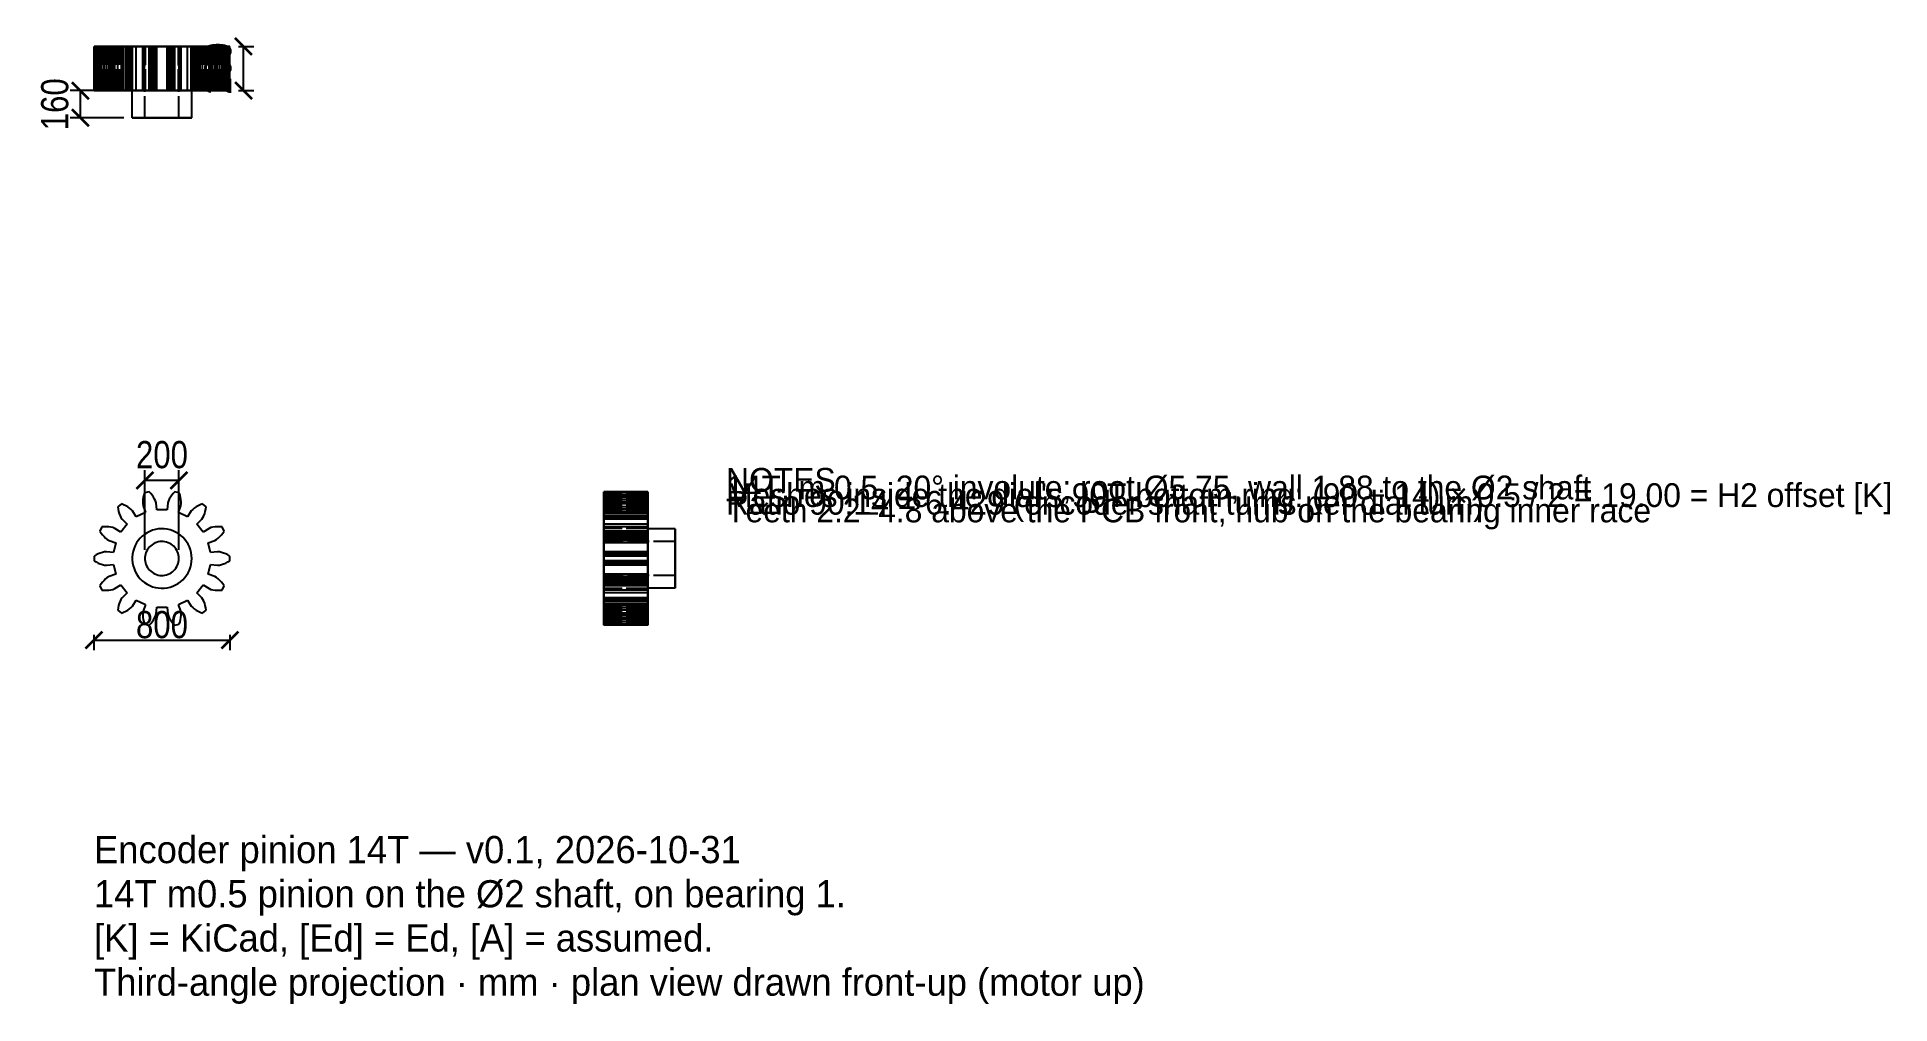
# Model space of a CAD drawing. Header units: millimetres. Extents: x -7 to 102, y -26 to 31.
import ezdxf

# ---------------------------------------------------------------- set-up
doc = ezdxf.new("R2010")
doc.units = ezdxf.units.MM
doc.linetypes.add('DASHED', pattern=[1.524, 1.27, -0.254])
for name, color, linetype in [('DIMS', 3, 'CONTINUOUS'), ('HIDDEN', 8, 'DASHED'), ('TEXT', 7, 'CONTINUOUS'), ('VISIBLE', 7, 'CONTINUOUS')]:
    doc.layers.add(name, color=color, linetype=linetype)
doc.styles.add('OpenSansCondensed-Light', font='OpenSansCondensed-Light.ttf')
doc.dimstyles.new('EZDXF', dxfattribs={"dimtxt": 0.25, "dimasz": 0.175, "dimexe": 0.375, "dimexo": 0.125, "dimgap": 0.1, "dimtad": 1, "dimlfac": 100, "dimzin": 12, "dimdsep": 46, "dimtxsty": 'OpenSansCondensed-Light', "dimblk": 'ARCHTICK', "dimcen": 2.5, "dimazin": 3, "dimtfac": 0.5, "dimtmove": 2, "dimatfit": 3})

msp = doc.modelspace()

# ---------------------------------------------------------------- texts
at = {"layer": 'TEXT'}
for s, height, p in [('14T, m 0.5, 20° involute; root Ø5.75, wall 1.88 to the Ø2 shaft', 1.4, (33.19779, 3.47713)), ('NOTES', 1.4, (33.19779, 3.92713)), ("Meshes inside the dial's 90T bottom ring: (90 − 14) × 0.5 / 2 = 19.00 = H2 offset [K]", 1.4, (33.19779, 3.02713)), ('Teeth 2.2–4.8 above the PCB front, hub on the bearing inner race', 1.4, (33.19779, 2.12713)), ('Ratio 90:14 = 6.429 (encoder shaft turns per dial turn)', 1.4, (33.19779, 2.57713)), ('Encoder pinion 14T — v0.1, 2026-10-31', 1.6, (-3.99779, -17.92713)), ('14T m0.5 pinion on the Ø2 shaft, on bearing 1.', 1.6, (-3.99779, -20.52713)), ('[K] = KiCad, [Ed] = Ed, [A] = assumed.', 1.6, (-3.99779, -23.12713)), ('Third-angle projection · mm · plan view drawn front-up (motor up)', 1.6, (-3.99779, -25.72713))]:
    msp.add_text(s, height=height, dxfattribs=at).set_placement(p)

# ---------------------------------------------------------------- blocks, each defined once
blk = doc.blocks.new('_ARCHTICK')
at = {"color": 0, "linetype": 'BYBLOCK', "const_width": 0.15}
blk.add_lwpolyline([(-0.5, -0.5), (0.5, 0.5)], dxfattribs=at)

# ---------------------------------------------------------------- dimensions: what is measured, and where the dimension line sits
at = {"layer": 'DIMS'}
for base, p1, p2 in [((4.8, 27.52713), (4, 27.52713), (4, 30.12713)), ((-4.8, 25.92713), (-1.75, 25.92713), (-1.75, 27.52713))]:
    msp.add_linear_dim(base=base, p1=p1, p2=p2, angle=90, dimstyle='EZDXF', override={"dimtxt": 1.6, "dimasz": 1, "dimexe": 0.6, "dimexo": 0.5, "dimdec": 2}, dxfattribs=at).render()
for base, p1, p2 in [((-1, 4.6), (-1, 0), (1, 0)), ((-4, -4.8), (-4, -4), (4, -4))]:
    msp.add_linear_dim(base=base, p1=p1, p2=p2, dimstyle='EZDXF', override={"dimtxt": 1.6, "dimasz": 1, "dimexe": 0.6, "dimexo": 0.5, "dimdec": 2}, dxfattribs=at).render()

# ---------------------------------------------------------------- linework, layer by layer
at = {"layer": 'HIDDEN'}
for points in [[(-3.99779, 30.12713), (-3.87602, 30.12713)], [(-3.99779, 27.52713), (-3.99779, 30.12713)], [(-3.87602, 30.12713), (-3.75338, 30.12713)], [(-3.87602, 27.52713), (-3.87602, 30.12713)], [(-3.75338, 30.12713), (-3.63037, 30.12713)], [(-3.75338, 27.52713), (-3.75338, 30.12713)], [(-3.65955, 30.12713), (-3.54422, 30.12713)], [(-3.58151, 30.12713), (-3.65955, 30.12713)], [(-3.65955, 30.12713), (-3.58151, 30.12713)], [(-3.63037, 30.12713), (-3.65955, 30.12713)], [(-3.65955, 27.52713), (-3.65955, 30.12713)], [(-3.63037, 30.12713), (-3.50752, 30.12713)], [(-3.50752, 30.12713), (-3.63037, 30.12713)], [(-3.63037, 27.52713), (-3.63037, 30.12713)], [(-3.63037, 27.52713), (-3.63037, 30.12713)], [(-3.49819, 30.12713), (-3.58151, 30.12713)], [(-3.58151, 30.12713), (-3.49819, 30.12713)], [(-3.58151, 27.52713), (-3.58151, 30.12713)], [(-3.58151, 27.52713), (-3.58151, 30.12713)], [(-3.54422, 30.12713), (-3.40284, 30.12713)], [(-3.54422, 27.52713), (-3.54422, 30.12713)], [(-3.50752, 30.12713), (-3.38547, 30.12713)], [(-3.38547, 30.12713), (-3.50752, 30.12713)], [(-3.50752, 27.52713), (-3.50752, 30.12713)], [(-3.50752, 27.52713), (-3.50752, 30.12713)], [(-3.40978, 30.12713), (-3.49819, 30.12713)], [(-3.49819, 30.12713), (-3.40978, 30.12713)], [(-3.49819, 27.52713), (-3.49819, 30.12713)], [(-3.49819, 27.52713), (-3.49819, 30.12713)], [(-3.31638, 30.12713), (-3.40978, 30.12713)], [(-3.40978, 30.12713), (-3.31638, 30.12713)], [(-3.40978, 27.52713), (-3.40978, 30.12713)], [(-3.40978, 27.52713), (-3.40978, 30.12713)], [(-3.40284, 30.12713), (-3.26518, 30.12713)], [(-3.40284, 27.52713), (-3.40284, 30.12713)], [(-3.38547, 30.12713), (-3.26529, 30.12713)], [(-3.26529, 30.12713), (-3.38547, 30.12713)], [(-3.38547, 27.52713), (-3.38547, 30.12713)], [(-3.38547, 27.52713), (-3.38547, 30.12713)], [(-3.21781, 30.12713), (-3.31638, 30.12713)], [(-3.31638, 30.12713), (-3.21781, 30.12713)], [(-3.31638, 27.52713), (-3.31638, 30.12713)], [(-3.31638, 27.52713), (-3.31638, 30.12713)], [(-3.26529, 30.12713), (-2.85434, 30.12713)], [(-2.85434, 30.12713), (-3.26529, 30.12713)], [(-3.26529, 27.52713), (-3.26529, 30.12713)], [(-3.26529, 27.52713), (-3.26529, 30.12713)], [(-3.26518, 30.12713), (-3.13192, 30.12713)], [(-3.26518, 27.52713), (-3.26518, 30.12713)], [(-3.1127, 30.12713), (-3.21781, 30.12713)], [(-3.21781, 30.12713), (-3.1127, 30.12713)], [(-3.21781, 27.52713), (-3.21781, 30.12713)], [(-3.21781, 27.52713), (-3.21781, 30.12713)], [(-3.13192, 30.12713), (-3.00396, 30.12713)], [(-3.13192, 27.52713), (-3.13192, 30.12713)], [(-2.72095, 30.12713), (-3.1127, 30.12713)], [(-3.1127, 30.12713), (-2.72095, 30.12713)], [(-3.1127, 27.52713), (-3.1127, 30.12713)], [(-3.1127, 27.52713), (-3.1127, 30.12713)], [(-3.00396, 30.12713), (-2.88259, 30.12713)], [(-3.00396, 27.52713), (-3.00396, 30.12713)], [(-2.88259, 30.12713), (-2.77115, 30.12713)], [(-2.88259, 27.52713), (-2.88259, 30.12713)], [(-2.85434, 30.12713), (-2.72095, 30.12713)], [(-2.72095, 30.12713), (-2.85434, 30.12713)], [(-2.85434, 27.52713), (-2.85434, 30.12713)], [(-2.85434, 27.52713), (-2.85434, 30.12713)], [(-2.77115, 30.12713), (-2.42239, 30.12713)], [(-2.77115, 27.52713), (-2.77115, 30.12713)], [(-2.72095, 27.52713), (-2.72095, 30.12713)], [(-2.72095, 27.52713), (-2.72095, 30.12713)], [(-2.59649, 30.12713), (-2.38868, 30.12713)], [(-2.57764, 30.12713), (-2.59649, 30.12713)], [(-2.59649, 30.12713), (-2.57764, 30.12713)], [(-2.42239, 30.12713), (-2.59649, 30.12713)], [(-2.59649, 27.52713), (-2.59649, 30.12713)], [(-2.55013, 30.12713), (-2.57764, 30.12713)], [(-2.57764, 30.12713), (-2.55013, 30.12713)], [(-2.57764, 27.52713), (-2.57764, 30.12713)], [(-2.57764, 27.52713), (-2.57764, 30.12713)], [(-2.51383, 30.12713), (-2.55013, 30.12713)], [(-2.55013, 30.12713), (-2.51383, 30.12713)], [(-2.55013, 27.52713), (-2.55013, 30.12713)], [(-2.55013, 27.52713), (-2.55013, 30.12713)], [(-2.46838, 30.12713), (-2.51383, 30.12713)], [(-2.51383, 30.12713), (-2.46838, 30.12713)], [(-2.51383, 27.52713), (-2.51383, 30.12713)], [(-2.51383, 27.52713), (-2.51383, 30.12713)], [(-2.41283, 30.12713), (-2.46838, 30.12713)], [(-2.46838, 30.12713), (-2.41283, 30.12713)], [(-2.46838, 27.52713), (-2.46838, 30.12713)], [(-2.46838, 27.52713), (-2.46838, 30.12713)], [(-2.42239, 30.12713), (-2.04865, 30.12713)], [(-2.04865, 30.12713), (-2.42239, 30.12713)], [(-2.42239, 27.52713), (-2.42239, 30.12713)], [(-2.42239, 27.52713), (-2.42239, 30.12713)], [(-2.3436, 30.12713), (-2.41283, 30.12713)], [(-2.41283, 30.12713), (-2.3436, 30.12713)], [(-2.41283, 27.52713), (-2.41283, 30.12713)], [(-2.41283, 27.52713), (-2.41283, 30.12713)], [(-2.38868, 30.12713), (-2.25568, 30.12713)], [(-2.38868, 27.52713), (-2.38868, 30.12713)], [(-2.04865, 30.12713), (-2.3436, 30.12713)], [(-2.3436, 30.12713), (-2.04865, 30.12713)], [(-2.3436, 27.52713), (-2.3436, 30.12713)], [(-2.3436, 27.52713), (-2.3436, 30.12713)], [(-2.25568, 30.12713), (-2.13026, 30.12713)], [(-2.25568, 27.52713), (-2.25568, 30.12713)], [(-2.13026, 30.12713), (-2.01316, 30.12713)], [(-2.13026, 27.52713), (-2.13026, 30.12713)], [(-2.04865, 27.52713), (-2.04865, 30.12713)], [(-2.04865, 27.52713), (-2.04865, 30.12713)], [(-2.01316, 30.12713), (-1.90543, 30.12713)], [(-2.01316, 27.52713), (-2.01316, 30.12713)], [(-1.90543, 30.12713), (-1.80878, 30.12713)], [(-1.90543, 27.52713), (-1.90543, 30.12713)], [(-1.80878, 30.12713), (-1.72815, 30.12713)], [(-1.80878, 27.52713), (-1.80878, 30.12713)], [(-1.72815, 30.12713), (-1.51065, 30.12713)], [(-1.72815, 27.52713), (-1.72815, 30.12713)], [(-1.51065, 30.12713), (-0.97059, 30.12713)], [(-1.51065, 27.52713), (-1.51065, 30.12713)], [(-1.13149, 30.12713), (-1.12, 30.12713)], [(-1.12995, 30.12713), (-1.13149, 30.12713)], [(-1.13149, 30.12713), (-1.12995, 30.12713)], [(-0.97059, 30.12713), (-1.13149, 30.12713)], [(-1.13149, 27.52713), (-1.13149, 30.12713)], [(-1.11032, 30.12713), (-1.12995, 30.12713)], [(-1.12995, 30.12713), (-1.11032, 30.12713)], [(-1.12995, 27.52713), (-1.12995, 30.12713)], [(-1.12995, 27.52713), (-1.12995, 30.12713)], [(-1.12, 30.12713), (-1.09699, 30.12713)], [(-1.12, 27.52713), (-1.12, 30.12713)], [(-0.97059, 30.12713), (-1.11032, 30.12713)], [(-1.11032, 30.12713), (-0.97059, 30.12713)], [(-1.11032, 27.52713), (-1.11032, 30.12713)], [(-1.11032, 27.52713), (-1.11032, 30.12713)], [(-1.09699, 30.12713), (-1.06323, 30.12713)], [(-1.09699, 27.52713), (-1.09699, 30.12713)], [(-1.06323, 30.12713), (-1.01916, 30.12713)], [(-1.06323, 27.52713), (-1.06323, 30.12713)], [(-1.01916, 30.12713), (-0.76003, 30.12713)], [(-1.01916, 27.52713), (-1.01916, 30.12713)], [(1, 30.12713), (0.96825, 30.12713), (0.93651, 30.12713), (0.90476, 30.12713), (0.87302, 30.12713), (0.84127, 30.12713), (0.80952, 30.12713), (0.77778, 30.12713), (0.74603, 30.12713), (0.71429, 30.12713), (0.68254, 30.12713), (0.65079, 30.12713), (0.61905, 30.12713), (0.5873, 30.12713), (0.55556, 30.12713), (0.52381, 30.12713), (0.49206, 30.12713), (0.46032, 30.12713), (0.42857, 30.12713), (0.39683, 30.12713), (0.36508, 30.12713), (0.33333, 30.12713), (0.30159, 30.12713), (0.26984, 30.12713), (0.2381, 30.12713), (0.20635, 30.12713), (0.1746, 30.12713), (0.14286, 30.12713), (0.11111, 30.12713), (0.07937, 30.12713), (0.04762, 30.12713), (0.01587, 30.12713), (-0.01587, 30.12713), (-0.04762, 30.12713), (-0.07937, 30.12713), (-0.11111, 30.12713), (-0.14286, 30.12713), (-0.1746, 30.12713), (-0.20635, 30.12713), (-0.2381, 30.12713), (-0.26984, 30.12713), (-0.30159, 30.12713), (-0.33333, 30.12713), (-0.36508, 30.12713), (-0.39683, 30.12713), (-0.42857, 30.12713), (-0.46032, 30.12713), (-0.49206, 30.12713), (-0.52381, 30.12713), (-0.55556, 30.12713), (-0.5873, 30.12713), (-0.61905, 30.12713), (-0.65079, 30.12713), (-0.68254, 30.12713), (-0.71429, 30.12713), (-0.74603, 30.12713), (-0.77778, 30.12713), (-0.80952, 30.12713), (-0.84127, 30.12713), (-0.87302, 30.12713), (-0.90476, 30.12713), (-0.93651, 30.12713), (-0.96825, 30.12713), (-1, 30.12713)], [(-1, 30.12713), (-0.96825, 30.12713), (-0.93651, 30.12713), (-0.90476, 30.12713), (-0.87302, 30.12713), (-0.84127, 30.12713), (-0.80952, 30.12713), (-0.77778, 30.12713), (-0.74603, 30.12713), (-0.71429, 30.12713), (-0.68254, 30.12713), (-0.65079, 30.12713), (-0.61905, 30.12713), (-0.5873, 30.12713), (-0.55556, 30.12713), (-0.52381, 30.12713), (-0.49206, 30.12713), (-0.46032, 30.12713), (-0.42857, 30.12713), (-0.39683, 30.12713), (-0.36508, 30.12713), (-0.33333, 30.12713), (-0.30159, 30.12713), (-0.26984, 30.12713), (-0.2381, 30.12713), (-0.20635, 30.12713), (-0.1746, 30.12713), (-0.14286, 30.12713), (-0.11111, 30.12713), (-0.07937, 30.12713), (-0.04762, 30.12713), (-0.01587, 30.12713), (0.01587, 30.12713), (0.04762, 30.12713), (0.07937, 30.12713), (0.11111, 30.12713), (0.14286, 30.12713), (0.1746, 30.12713), (0.20635, 30.12713), (0.2381, 30.12713), (0.26984, 30.12713), (0.30159, 30.12713), (0.33333, 30.12713), (0.36508, 30.12713), (0.39683, 30.12713), (0.42857, 30.12713), (0.46032, 30.12713), (0.49206, 30.12713), (0.52381, 30.12713), (0.55556, 30.12713), (0.5873, 30.12713), (0.61905, 30.12713), (0.65079, 30.12713), (0.68254, 30.12713), (0.71429, 30.12713), (0.74603, 30.12713), (0.77778, 30.12713), (0.80952, 30.12713), (0.84127, 30.12713), (0.87302, 30.12713), (0.90476, 30.12713), (0.93651, 30.12713), (0.96825, 30.12713), (1, 30.12713)], [(-1, 25.92713), (-1, 30.12713)], [(-0.97059, 27.52713), (-0.97059, 30.12713)], [(-0.97059, 27.52713), (-0.97059, 30.12713)], [(-0.76003, 30.12713), (-0.66176, 30.12713)], [(-0.76003, 27.52713), (-0.76003, 30.12713)], [(-0.66176, 30.12713), (-0.57342, 30.12713)], [(-0.66176, 27.52713), (-0.66176, 30.12713)], [(-0.57342, 30.12713), (-0.49567, 30.12713)], [(-0.57342, 27.52713), (-0.57342, 30.12713)], [(-0.49567, 30.12713), (-0.4295, 30.12713)], [(-0.49567, 27.52713), (-0.49567, 30.12713)], [(-0.4295, 30.12713), (-0.37672, 30.12713)], [(-0.4295, 27.52713), (-0.4295, 30.12713)], [(-0.37672, 30.12713), (-0.34287, 30.12713)], [(-0.37672, 27.52713), (-0.37672, 30.12713)], [(-0.34287, 30.12713), (-0.29971, 30.12713)], [(-0.34287, 27.52713), (-0.34287, 30.12713)], [(-0.29971, 30.12713), (0.29971, 30.12713)], [(-0.29971, 27.52713), (-0.29971, 30.12713)], [(0.29971, 30.12713), (0.34287, 30.12713)], [(0.29971, 27.52713), (0.29971, 30.12713)], [(0.34287, 30.12713), (0.37672, 30.12713)], [(0.34287, 27.52713), (0.34287, 30.12713)], [(0.37672, 30.12713), (0.4295, 30.12713)], [(0.37672, 27.52713), (0.37672, 30.12713)], [(0.4295, 30.12713), (0.49567, 30.12713)], [(0.4295, 27.52713), (0.4295, 30.12713)], [(0.49567, 30.12713), (0.57342, 30.12713)], [(0.49567, 27.52713), (0.49567, 30.12713)], [(0.57342, 30.12713), (0.66176, 30.12713)], [(0.57342, 27.52713), (0.57342, 30.12713)], [(0.66176, 30.12713), (0.76003, 30.12713)], [(0.66176, 27.52713), (0.66176, 30.12713)], [(0.76003, 30.12713), (1.01916, 30.12713)], [(0.76003, 27.52713), (0.76003, 30.12713)], [(0.97059, 30.12713), (1.51065, 30.12713)], [(1.11032, 30.12713), (0.97059, 30.12713)], [(1.13149, 30.12713), (0.97059, 30.12713)], [(0.97059, 30.12713), (1.11032, 30.12713)], [(0.97059, 27.52713), (0.97059, 30.12713)], [(0.97059, 27.52713), (0.97059, 30.12713)], [(1, 25.92713), (1, 30.12713)], [(1.01916, 30.12713), (1.06323, 30.12713)], [(1.01916, 27.52713), (1.01916, 30.12713)], [(1.06323, 30.12713), (1.09699, 30.12713)], [(1.06323, 27.52713), (1.06323, 30.12713)], [(1.09699, 30.12713), (1.12, 30.12713)], [(1.09699, 27.52713), (1.09699, 30.12713)], [(1.12995, 30.12713), (1.11032, 30.12713)], [(1.11032, 30.12713), (1.12995, 30.12713)], [(1.11032, 27.52713), (1.11032, 30.12713)], [(1.11032, 27.52713), (1.11032, 30.12713)], [(1.12, 30.12713), (1.13149, 30.12713)], [(1.12, 27.52713), (1.12, 30.12713)], [(1.13149, 30.12713), (1.12995, 30.12713)], [(1.12995, 30.12713), (1.13149, 30.12713)], [(1.12995, 27.52713), (1.12995, 30.12713)], [(1.12995, 27.52713), (1.12995, 30.12713)], [(1.13149, 27.52713), (1.13149, 30.12713)], [(1.51065, 30.12713), (1.72815, 30.12713)], [(1.51065, 27.52713), (1.51065, 30.12713)], [(1.72815, 30.12713), (1.80878, 30.12713)], [(1.72815, 27.52713), (1.72815, 30.12713)], [(1.80878, 30.12713), (1.90543, 30.12713)], [(1.80878, 27.52713), (1.80878, 30.12713)], [(1.90543, 30.12713), (2.01316, 30.12713)], [(1.90543, 27.52713), (1.90543, 30.12713)], [(2.01316, 30.12713), (2.13026, 30.12713)], [(2.01316, 27.52713), (2.01316, 30.12713)], [(2.04865, 30.12713), (2.42239, 30.12713)], [(2.3436, 30.12713), (2.04865, 30.12713)], [(2.42239, 30.12713), (2.04865, 30.12713)], [(2.04865, 30.12713), (2.3436, 30.12713)], [(2.04865, 27.52713), (2.04865, 30.12713)], [(2.04865, 27.52713), (2.04865, 30.12713)], [(2.13026, 30.12713), (2.25568, 30.12713)], [(2.13026, 27.52713), (2.13026, 30.12713)], [(2.25568, 30.12713), (2.38868, 30.12713)], [(2.25568, 27.52713), (2.25568, 30.12713)], [(2.41283, 30.12713), (2.3436, 30.12713)], [(2.3436, 30.12713), (2.41283, 30.12713)], [(2.3436, 27.52713), (2.3436, 30.12713)], [(2.3436, 27.52713), (2.3436, 30.12713)], [(2.38868, 30.12713), (2.59649, 30.12713)], [(2.38868, 27.52713), (2.38868, 30.12713)], [(2.46838, 30.12713), (2.41283, 30.12713)], [(2.41283, 30.12713), (2.46838, 30.12713)], [(2.41283, 27.52713), (2.41283, 30.12713)], [(2.41283, 27.52713), (2.41283, 30.12713)], [(2.42239, 30.12713), (2.77115, 30.12713)], [(2.59649, 30.12713), (2.42239, 30.12713)], [(2.42239, 27.52713), (2.42239, 30.12713)], [(2.42239, 27.52713), (2.42239, 30.12713)], [(2.51383, 30.12713), (2.46838, 30.12713)], [(2.46838, 30.12713), (2.51383, 30.12713)], [(2.46838, 27.52713), (2.46838, 30.12713)], [(2.46838, 27.52713), (2.46838, 30.12713)], [(2.55013, 30.12713), (2.51383, 30.12713)], [(2.51383, 30.12713), (2.55013, 30.12713)], [(2.51383, 27.52713), (2.51383, 30.12713)], [(2.51383, 27.52713), (2.51383, 30.12713)], [(2.57764, 30.12713), (2.55013, 30.12713)], [(2.55013, 30.12713), (2.57764, 30.12713)], [(2.55013, 27.52713), (2.55013, 30.12713)], [(2.55013, 27.52713), (2.55013, 30.12713)], [(2.59649, 30.12713), (2.57764, 30.12713)], [(2.57764, 30.12713), (2.59649, 30.12713)], [(2.57764, 27.52713), (2.57764, 30.12713)], [(2.57764, 27.52713), (2.57764, 30.12713)], [(2.59649, 27.52713), (2.59649, 30.12713)], [(2.72095, 27.52713), (2.72095, 30.12713)], [(2.72095, 30.12713), (2.85434, 30.12713)], [(3.1127, 30.12713), (2.72095, 30.12713)], [(2.85434, 30.12713), (2.72095, 30.12713)], [(2.72095, 30.12713), (3.1127, 30.12713)], [(2.72095, 27.52713), (2.72095, 30.12713)], [(2.77115, 30.12713), (2.88259, 30.12713)], [(2.77115, 27.52713), (2.77115, 30.12713)], [(2.85434, 27.52713), (2.85434, 30.12713)], [(2.85434, 30.12713), (3.26529, 30.12713)], [(3.26529, 30.12713), (2.85434, 30.12713)], [(2.85434, 27.52713), (2.85434, 30.12713)], [(2.88259, 30.12713), (3.00396, 30.12713)], [(2.88259, 27.52713), (2.88259, 30.12713)], [(3.00396, 30.12713), (3.13192, 30.12713)], [(3.00396, 27.52713), (3.00396, 30.12713)], [(3.21781, 30.12713), (3.1127, 30.12713)], [(3.1127, 30.12713), (3.21781, 30.12713)], [(3.1127, 27.52713), (3.1127, 30.12713)], [(3.1127, 27.52713), (3.1127, 30.12713)], [(3.13192, 30.12713), (3.26518, 30.12713)], [(3.13192, 27.52713), (3.13192, 30.12713)], [(3.31638, 30.12713), (3.21781, 30.12713)], [(3.21781, 30.12713), (3.31638, 30.12713)], [(3.21781, 27.52713), (3.21781, 30.12713)], [(3.21781, 27.52713), (3.21781, 30.12713)], [(3.26518, 30.12713), (3.40284, 30.12713)], [(3.26518, 27.52713), (3.26518, 30.12713)], [(3.26529, 27.52713), (3.26529, 30.12713)], [(3.26529, 30.12713), (3.38547, 30.12713)], [(3.38547, 30.12713), (3.26529, 30.12713)], [(3.26529, 27.52713), (3.26529, 30.12713)], [(3.40978, 30.12713), (3.31638, 30.12713)], [(3.31638, 30.12713), (3.40978, 30.12713)], [(3.31638, 27.52713), (3.31638, 30.12713)], [(3.31638, 27.52713), (3.31638, 30.12713)], [(3.38547, 27.52713), (3.38547, 30.12713)], [(3.38547, 30.12713), (3.50752, 30.12713)], [(3.50752, 30.12713), (3.38547, 30.12713)], [(3.38547, 27.52713), (3.38547, 30.12713)], [(3.40284, 30.12713), (3.54422, 30.12713)], [(3.40284, 27.52713), (3.40284, 30.12713)], [(3.49819, 30.12713), (3.40978, 30.12713)], [(3.40978, 30.12713), (3.49819, 30.12713)], [(3.40978, 27.52713), (3.40978, 30.12713)], [(3.40978, 27.52713), (3.40978, 30.12713)], [(3.58151, 30.12713), (3.49819, 30.12713)], [(3.49819, 30.12713), (3.58151, 30.12713)], [(3.49819, 27.52713), (3.49819, 30.12713)], [(3.49819, 27.52713), (3.49819, 30.12713)], [(3.50752, 30.12713), (3.63037, 30.12713)], [(3.63037, 30.12713), (3.50752, 30.12713)], [(3.50752, 27.52713), (3.50752, 30.12713)], [(3.50752, 27.52713), (3.50752, 30.12713)], [(3.54422, 30.12713), (3.65955, 30.12713)], [(3.54422, 27.52713), (3.54422, 30.12713)], [(3.65955, 30.12713), (3.58151, 30.12713)], [(3.58151, 30.12713), (3.65955, 30.12713)], [(3.58151, 27.52713), (3.58151, 30.12713)], [(3.58151, 27.52713), (3.58151, 30.12713)], [(3.63037, 30.12713), (3.75338, 30.12713)], [(3.65955, 30.12713), (3.63037, 30.12713)], [(3.63037, 27.52713), (3.63037, 30.12713)], [(3.63037, 27.52713), (3.63037, 30.12713)], [(3.65955, 27.52713), (3.65955, 30.12713)], [(3.75338, 30.12713), (3.87602, 30.12713)], [(3.75338, 27.52713), (3.75338, 30.12713)], [(3.87602, 30.12713), (3.99779, 30.12713)], [(3.87602, 27.52713), (3.87602, 30.12713)], [(3.99779, 27.52713), (3.99779, 30.12713)], [(-3.99779, 27.52713), (-3.87602, 27.52713)], [(-3.87602, 27.52713), (-3.75338, 27.52713)], [(-3.75338, 27.52713), (-3.63037, 27.52713)], [(-3.65955, 27.52713), (-3.54422, 27.52713)], [(-3.58151, 27.52713), (-3.65955, 27.52713)], [(-3.65955, 27.52713), (-3.58151, 27.52713)], [(-3.63037, 27.52713), (-3.65955, 27.52713)], [(-3.63037, 27.52713), (-3.50752, 27.52713)], [(-3.50752, 27.52713), (-3.63037, 27.52713)], [(-3.49819, 27.52713), (-3.58151, 27.52713)], [(-3.58151, 27.52713), (-3.49819, 27.52713)], [(-3.54422, 27.52713), (-3.40284, 27.52713)], [(-3.50752, 27.52713), (-3.38547, 27.52713)], [(-3.38547, 27.52713), (-3.50752, 27.52713)], [(-3.40978, 27.52713), (-3.49819, 27.52713)], [(-3.49819, 27.52713), (-3.40978, 27.52713)], [(-3.31638, 27.52713), (-3.40978, 27.52713)], [(-3.40978, 27.52713), (-3.31638, 27.52713)], [(-3.40284, 27.52713), (-3.26518, 27.52713)], [(-3.38547, 27.52713), (-3.26529, 27.52713)], [(-3.26529, 27.52713), (-3.38547, 27.52713)], [(-3.21781, 27.52713), (-3.31638, 27.52713)], [(-3.31638, 27.52713), (-3.21781, 27.52713)], [(-3.26529, 27.52713), (-2.85434, 27.52713)], [(-2.85434, 27.52713), (-3.26529, 27.52713)], [(-3.26518, 27.52713), (-3.13192, 27.52713)], [(-3.1127, 27.52713), (-3.21781, 27.52713)], [(-3.21781, 27.52713), (-3.1127, 27.52713)], [(-3.13192, 27.52713), (-3.00396, 27.52713)], [(-2.72095, 27.52713), (-3.1127, 27.52713)], [(-3.1127, 27.52713), (-2.72095, 27.52713)], [(-3.00396, 27.52713), (-2.88259, 27.52713)], [(-2.88259, 27.52713), (-2.77115, 27.52713)], [(-2.85434, 27.52713), (-2.72095, 27.52713)], [(-2.72095, 27.52713), (-2.85434, 27.52713)], [(-2.77115, 27.52713), (-2.42239, 27.52713)], [(-2.59649, 27.52713), (-2.38868, 27.52713)], [(-2.57764, 27.52713), (-2.59649, 27.52713)], [(-2.59649, 27.52713), (-2.57764, 27.52713)], [(-2.42239, 27.52713), (-2.59649, 27.52713)], [(-2.55013, 27.52713), (-2.57764, 27.52713)], [(-2.57764, 27.52713), (-2.55013, 27.52713)], [(-2.51383, 27.52713), (-2.55013, 27.52713)], [(-2.55013, 27.52713), (-2.51383, 27.52713)], [(-2.46838, 27.52713), (-2.51383, 27.52713)], [(-2.51383, 27.52713), (-2.46838, 27.52713)], [(-2.41283, 27.52713), (-2.46838, 27.52713)], [(-2.46838, 27.52713), (-2.41283, 27.52713)], [(-2.42239, 27.52713), (-2.04865, 27.52713)], [(-2.04865, 27.52713), (-2.42239, 27.52713)], [(-2.3436, 27.52713), (-2.41283, 27.52713)], [(-2.41283, 27.52713), (-2.3436, 27.52713)], [(-2.38868, 27.52713), (-2.25568, 27.52713)], [(-2.04865, 27.52713), (-2.3436, 27.52713)], [(-2.3436, 27.52713), (-2.04865, 27.52713)], [(-2.25568, 27.52713), (-2.13026, 27.52713)], [(-2.13026, 27.52713), (-2.01316, 27.52713)], [(-2.01316, 27.52713), (-1.90543, 27.52713)], [(-1.90543, 27.52713), (-1.80878, 27.52713)], [(-1.80878, 27.52713), (-1.72815, 27.52713)], [(1.75, 27.52713), (1.69444, 27.52713), (1.63889, 27.52713), (1.58333, 27.52713), (1.52778, 27.52713), (1.47222, 27.52713), (1.41667, 27.52713), (1.36111, 27.52713), (1.30556, 27.52713), (1.25, 27.52713), (1.19444, 27.52713), (1.13889, 27.52713), (1.08333, 27.52713), (1.02778, 27.52713), (0.97222, 27.52713), (0.91667, 27.52713), (0.86111, 27.52713), (0.80556, 27.52713), (0.75, 27.52713), (0.69444, 27.52713), (0.63889, 27.52713), (0.58333, 27.52713), (0.52778, 27.52713), (0.47222, 27.52713), (0.41667, 27.52713), (0.36111, 27.52713), (0.30556, 27.52713), (0.25, 27.52713), (0.19444, 27.52713), (0.13889, 27.52713), (0.08333, 27.52713), (0.02778, 27.52713), (-0.02778, 27.52713), (-0.08333, 27.52713), (-0.13889, 27.52713), (-0.19444, 27.52713), (-0.25, 27.52713), (-0.30556, 27.52713), (-0.36111, 27.52713), (-0.41667, 27.52713), (-0.47222, 27.52713), (-0.52778, 27.52713), (-0.58333, 27.52713), (-0.63889, 27.52713), (-0.69444, 27.52713), (-0.75, 27.52713), (-0.80556, 27.52713), (-0.86111, 27.52713), (-0.91667, 27.52713), (-0.97222, 27.52713), (-1.02778, 27.52713), (-1.08333, 27.52713), (-1.13889, 27.52713), (-1.19444, 27.52713), (-1.25, 27.52713), (-1.30556, 27.52713), (-1.36111, 27.52713), (-1.41667, 27.52713), (-1.47222, 27.52713), (-1.52778, 27.52713), (-1.58333, 27.52713), (-1.63889, 27.52713), (-1.69444, 27.52713), (-1.75, 27.52713)], [(-1.75, 27.52713), (-1.69444, 27.52713), (-1.63889, 27.52713), (-1.58333, 27.52713), (-1.52778, 27.52713), (-1.47222, 27.52713), (-1.41667, 27.52713), (-1.36111, 27.52713), (-1.30556, 27.52713), (-1.25, 27.52713), (-1.19444, 27.52713), (-1.13889, 27.52713), (-1.08333, 27.52713), (-1.02778, 27.52713), (-0.97222, 27.52713), (-0.91667, 27.52713), (-0.86111, 27.52713), (-0.80556, 27.52713), (-0.75, 27.52713), (-0.69444, 27.52713), (-0.63889, 27.52713), (-0.58333, 27.52713), (-0.52778, 27.52713), (-0.47222, 27.52713), (-0.41667, 27.52713), (-0.36111, 27.52713), (-0.30556, 27.52713), (-0.25, 27.52713), (-0.19444, 27.52713), (-0.13889, 27.52713), (-0.08333, 27.52713), (-0.02778, 27.52713), (0.02778, 27.52713), (0.08333, 27.52713), (0.13889, 27.52713), (0.19444, 27.52713), (0.25, 27.52713), (0.30556, 27.52713), (0.36111, 27.52713), (0.41667, 27.52713), (0.47222, 27.52713), (0.52778, 27.52713), (0.58333, 27.52713), (0.63889, 27.52713), (0.69444, 27.52713), (0.75, 27.52713), (0.80556, 27.52713), (0.86111, 27.52713), (0.91667, 27.52713), (0.97222, 27.52713), (1.02778, 27.52713), (1.08333, 27.52713), (1.13889, 27.52713), (1.19444, 27.52713), (1.25, 27.52713), (1.30556, 27.52713), (1.36111, 27.52713), (1.41667, 27.52713), (1.47222, 27.52713), (1.52778, 27.52713), (1.58333, 27.52713), (1.63889, 27.52713), (1.69444, 27.52713), (1.75, 27.52713)], [(-1.72815, 27.52713), (-1.51065, 27.52713)], [(-1.51065, 27.52713), (-0.97059, 27.52713)], [(-1.13149, 27.52713), (-1.12, 27.52713)], [(-1.12995, 27.52713), (-1.13149, 27.52713)], [(-1.13149, 27.52713), (-1.12995, 27.52713)], [(-0.97059, 27.52713), (-1.13149, 27.52713)], [(-1.11032, 27.52713), (-1.12995, 27.52713)], [(-1.12995, 27.52713), (-1.11032, 27.52713)], [(-1.12, 27.52713), (-1.09699, 27.52713)], [(-0.97059, 27.52713), (-1.11032, 27.52713)], [(-1.11032, 27.52713), (-0.97059, 27.52713)], [(-1.09699, 27.52713), (-1.06323, 27.52713)], [(-1.06323, 27.52713), (-1.01916, 27.52713)], [(-1.01916, 27.52713), (-0.76003, 27.52713)], [(-0.76003, 27.52713), (-0.66176, 27.52713)], [(-0.66176, 27.52713), (-0.57342, 27.52713)], [(-0.57342, 27.52713), (-0.49567, 27.52713)], [(-0.49567, 27.52713), (-0.4295, 27.52713)], [(-0.4295, 27.52713), (-0.37672, 27.52713)], [(-0.37672, 27.52713), (-0.34287, 27.52713)], [(-0.34287, 27.52713), (-0.29971, 27.52713)], [(-0.29971, 27.52713), (0.29971, 27.52713)], [(0.29971, 27.52713), (0.34287, 27.52713)], [(0.34287, 27.52713), (0.37672, 27.52713)], [(0.37672, 27.52713), (0.4295, 27.52713)], [(0.4295, 27.52713), (0.49567, 27.52713)], [(0.49567, 27.52713), (0.57342, 27.52713)], [(0.57342, 27.52713), (0.66176, 27.52713)], [(0.66176, 27.52713), (0.76003, 27.52713)], [(0.76003, 27.52713), (1.01916, 27.52713)], [(0.97059, 27.52713), (1.51065, 27.52713)], [(1.11032, 27.52713), (0.97059, 27.52713)], [(1.13149, 27.52713), (0.97059, 27.52713)], [(0.97059, 27.52713), (1.11032, 27.52713)], [(1.01916, 27.52713), (1.06323, 27.52713)], [(1.06323, 27.52713), (1.09699, 27.52713)], [(1.09699, 27.52713), (1.12, 27.52713)], [(1.12995, 27.52713), (1.11032, 27.52713)], [(1.11032, 27.52713), (1.12995, 27.52713)], [(1.12, 27.52713), (1.13149, 27.52713)], [(1.13149, 27.52713), (1.12995, 27.52713)], [(1.12995, 27.52713), (1.13149, 27.52713)], [(1.51065, 27.52713), (1.72815, 27.52713)], [(1.72815, 27.52713), (1.80878, 27.52713)], [(1.80878, 27.52713), (1.90543, 27.52713)], [(1.90543, 27.52713), (2.01316, 27.52713)], [(2.01316, 27.52713), (2.13026, 27.52713)], [(2.04865, 27.52713), (2.42239, 27.52713)], [(2.3436, 27.52713), (2.04865, 27.52713)], [(2.42239, 27.52713), (2.04865, 27.52713)], [(2.04865, 27.52713), (2.3436, 27.52713)], [(2.13026, 27.52713), (2.25568, 27.52713)], [(2.25568, 27.52713), (2.38868, 27.52713)], [(2.41283, 27.52713), (2.3436, 27.52713)], [(2.3436, 27.52713), (2.41283, 27.52713)], [(2.38868, 27.52713), (2.59649, 27.52713)], [(2.46838, 27.52713), (2.41283, 27.52713)], [(2.41283, 27.52713), (2.46838, 27.52713)], [(2.42239, 27.52713), (2.77115, 27.52713)], [(2.59649, 27.52713), (2.42239, 27.52713)], [(2.51383, 27.52713), (2.46838, 27.52713)], [(2.46838, 27.52713), (2.51383, 27.52713)], [(2.55013, 27.52713), (2.51383, 27.52713)], [(2.51383, 27.52713), (2.55013, 27.52713)], [(2.57764, 27.52713), (2.55013, 27.52713)], [(2.55013, 27.52713), (2.57764, 27.52713)], [(2.59649, 27.52713), (2.57764, 27.52713)], [(2.57764, 27.52713), (2.59649, 27.52713)], [(2.72095, 27.52713), (2.85434, 27.52713)], [(3.1127, 27.52713), (2.72095, 27.52713)], [(2.85434, 27.52713), (2.72095, 27.52713)], [(2.72095, 27.52713), (3.1127, 27.52713)], [(2.77115, 27.52713), (2.88259, 27.52713)], [(2.85434, 27.52713), (3.26529, 27.52713)], [(3.26529, 27.52713), (2.85434, 27.52713)], [(2.88259, 27.52713), (3.00396, 27.52713)], [(3.00396, 27.52713), (3.13192, 27.52713)], [(3.21781, 27.52713), (3.1127, 27.52713)], [(3.1127, 27.52713), (3.21781, 27.52713)], [(3.13192, 27.52713), (3.26518, 27.52713)], [(3.31638, 27.52713), (3.21781, 27.52713)], [(3.21781, 27.52713), (3.31638, 27.52713)], [(3.26518, 27.52713), (3.40284, 27.52713)], [(3.26529, 27.52713), (3.38547, 27.52713)], [(3.38547, 27.52713), (3.26529, 27.52713)], [(3.40978, 27.52713), (3.31638, 27.52713)], [(3.31638, 27.52713), (3.40978, 27.52713)], [(3.38547, 27.52713), (3.50752, 27.52713)], [(3.50752, 27.52713), (3.38547, 27.52713)], [(3.40284, 27.52713), (3.54422, 27.52713)], [(3.49819, 27.52713), (3.40978, 27.52713)], [(3.40978, 27.52713), (3.49819, 27.52713)], [(3.58151, 27.52713), (3.49819, 27.52713)], [(3.49819, 27.52713), (3.58151, 27.52713)], [(3.50752, 27.52713), (3.63037, 27.52713)], [(3.63037, 27.52713), (3.50752, 27.52713)], [(3.54422, 27.52713), (3.65955, 27.52713)], [(3.65955, 27.52713), (3.58151, 27.52713)], [(3.58151, 27.52713), (3.65955, 27.52713)], [(3.63037, 27.52713), (3.75338, 27.52713)], [(3.65955, 27.52713), (3.63037, 27.52713)], [(3.75338, 27.52713), (3.87602, 27.52713)], [(3.87602, 27.52713), (3.99779, 27.52713)], [(-1.75, 25.92713), (-1.69444, 25.92713), (-1.63889, 25.92713), (-1.58333, 25.92713), (-1.52778, 25.92713), (-1.47222, 25.92713), (-1.41667, 25.92713), (-1.36111, 25.92713), (-1.30556, 25.92713), (-1.25, 25.92713), (-1.19444, 25.92713), (-1.13889, 25.92713), (-1.08333, 25.92713), (-1.02778, 25.92713), (-0.97222, 25.92713), (-0.91667, 25.92713), (-0.86111, 25.92713), (-0.80556, 25.92713), (-0.75, 25.92713), (-0.69444, 25.92713), (-0.63889, 25.92713), (-0.58333, 25.92713), (-0.52778, 25.92713), (-0.47222, 25.92713), (-0.41667, 25.92713), (-0.36111, 25.92713), (-0.30556, 25.92713), (-0.25, 25.92713), (-0.19444, 25.92713), (-0.13889, 25.92713), (-0.08333, 25.92713), (-0.02778, 25.92713), (0.02778, 25.92713), (0.08333, 25.92713), (0.13889, 25.92713), (0.19444, 25.92713), (0.25, 25.92713), (0.30556, 25.92713), (0.36111, 25.92713), (0.41667, 25.92713), (0.47222, 25.92713), (0.52778, 25.92713), (0.58333, 25.92713), (0.63889, 25.92713), (0.69444, 25.92713), (0.75, 25.92713), (0.80556, 25.92713), (0.86111, 25.92713), (0.91667, 25.92713), (0.97222, 25.92713), (1.02778, 25.92713), (1.08333, 25.92713), (1.13889, 25.92713), (1.19444, 25.92713), (1.25, 25.92713), (1.30556, 25.92713), (1.36111, 25.92713), (1.41667, 25.92713), (1.47222, 25.92713), (1.52778, 25.92713), (1.58333, 25.92713), (1.63889, 25.92713), (1.69444, 25.92713), (1.75, 25.92713)], [(1, 25.92713), (0.96825, 25.92713), (0.93651, 25.92713), (0.90476, 25.92713), (0.87302, 25.92713), (0.84127, 25.92713), (0.80952, 25.92713), (0.77778, 25.92713), (0.74603, 25.92713), (0.71429, 25.92713), (0.68254, 25.92713), (0.65079, 25.92713), (0.61905, 25.92713), (0.5873, 25.92713), (0.55556, 25.92713), (0.52381, 25.92713), (0.49206, 25.92713), (0.46032, 25.92713), (0.42857, 25.92713), (0.39683, 25.92713), (0.36508, 25.92713), (0.33333, 25.92713), (0.30159, 25.92713), (0.26984, 25.92713), (0.2381, 25.92713), (0.20635, 25.92713), (0.1746, 25.92713), (0.14286, 25.92713), (0.11111, 25.92713), (0.07937, 25.92713), (0.04762, 25.92713), (0.01587, 25.92713), (-0.01587, 25.92713), (-0.04762, 25.92713), (-0.07937, 25.92713), (-0.11111, 25.92713), (-0.14286, 25.92713), (-0.1746, 25.92713), (-0.20635, 25.92713), (-0.2381, 25.92713), (-0.26984, 25.92713), (-0.30159, 25.92713), (-0.33333, 25.92713), (-0.36508, 25.92713), (-0.39683, 25.92713), (-0.42857, 25.92713), (-0.46032, 25.92713), (-0.49206, 25.92713), (-0.52381, 25.92713), (-0.55556, 25.92713), (-0.5873, 25.92713), (-0.61905, 25.92713), (-0.65079, 25.92713), (-0.68254, 25.92713), (-0.71429, 25.92713), (-0.74603, 25.92713), (-0.77778, 25.92713), (-0.80952, 25.92713), (-0.84127, 25.92713), (-0.87302, 25.92713), (-0.90476, 25.92713), (-0.93651, 25.92713), (-0.96825, 25.92713), (-1, 25.92713)], [(-1, 25.92713), (-0.96825, 25.92713), (-0.93651, 25.92713), (-0.90476, 25.92713), (-0.87302, 25.92713), (-0.84127, 25.92713), (-0.80952, 25.92713), (-0.77778, 25.92713), (-0.74603, 25.92713), (-0.71429, 25.92713), (-0.68254, 25.92713), (-0.65079, 25.92713), (-0.61905, 25.92713), (-0.5873, 25.92713), (-0.55556, 25.92713), (-0.52381, 25.92713), (-0.49206, 25.92713), (-0.46032, 25.92713), (-0.42857, 25.92713), (-0.39683, 25.92713), (-0.36508, 25.92713), (-0.33333, 25.92713), (-0.30159, 25.92713), (-0.26984, 25.92713), (-0.2381, 25.92713), (-0.20635, 25.92713), (-0.1746, 25.92713), (-0.14286, 25.92713), (-0.11111, 25.92713), (-0.07937, 25.92713), (-0.04762, 25.92713), (-0.01587, 25.92713), (0.01587, 25.92713), (0.04762, 25.92713), (0.07937, 25.92713), (0.11111, 25.92713), (0.14286, 25.92713), (0.1746, 25.92713), (0.20635, 25.92713), (0.2381, 25.92713), (0.26984, 25.92713), (0.30159, 25.92713), (0.33333, 25.92713), (0.36508, 25.92713), (0.39683, 25.92713), (0.42857, 25.92713), (0.46032, 25.92713), (0.49206, 25.92713), (0.52381, 25.92713), (0.55556, 25.92713), (0.5873, 25.92713), (0.61905, 25.92713), (0.65079, 25.92713), (0.68254, 25.92713), (0.71429, 25.92713), (0.74603, 25.92713), (0.77778, 25.92713), (0.80952, 25.92713), (0.84127, 25.92713), (0.87302, 25.92713), (0.90476, 25.92713), (0.93651, 25.92713), (0.96825, 25.92713), (1, 25.92713)], [(-1.12, 3.4681), (-1.13149, 3.33947)], [(-1.13149, 3.33947), (-1.12995, 3.21463)], [(-1.09699, 3.59953), (-1.12, 3.4681)], [(-1.06323, 3.73303), (-1.09699, 3.59953)], [(-1.01916, 3.86799), (-1.06323, 3.73303)], [(-0.76003, 3.92713), (-1.01916, 3.86799)], [(-0.66176, 3.82466), (-0.76003, 3.92713)], [(-0.57342, 3.71903), (-0.66176, 3.82466)], [(-0.49567, 3.6106), (-0.57342, 3.71903)], [(-0.4295, 3.49969), (-0.49567, 3.6106)], [(-0.37672, 3.38655), (-0.4295, 3.49969)], [(-0.34287, 3.271), (-0.37672, 3.38655)], [(0.37672, 3.38655), (0.34287, 3.271)], [(0.4295, 3.49969), (0.37672, 3.38655)], [(0.49567, 3.6106), (0.4295, 3.49969)], [(0.57342, 3.71903), (0.49567, 3.6106)], [(0.66176, 3.82466), (0.57342, 3.71903)], [(0.76003, 3.92713), (0.66176, 3.82466)], [(1.01916, 3.86799), (0.76003, 3.92713)], [(1.06323, 3.73303), (1.01916, 3.86799)], [(1.09699, 3.59953), (1.06323, 3.73303)], [(1.12, 3.4681), (1.09699, 3.59953)], [(1.13149, 3.33947), (1.12, 3.4681)], [(1.12995, 3.21463), (1.13149, 3.33947)], [(25.99779, 3.92713), (25.99779, 3.82466)], [(25.99779, 3.82466), (25.99779, 3.92713)], [(25.99779, 3.92713), (25.99779, 3.86799)], [(28.59779, 3.92713), (25.99779, 3.92713)], [(25.99779, 3.86799), (25.99779, 3.73303)], [(28.59779, 3.86799), (25.99779, 3.86799)], [(25.99779, 3.82466), (25.99779, 3.71903)], [(25.99779, 3.71903), (25.99779, 3.82466)], [(28.59779, 3.82466), (25.99779, 3.82466)], [(28.59779, 3.82466), (25.99779, 3.82466)], [(25.99779, 3.73303), (25.99779, 3.59953)], [(28.59779, 3.73303), (25.99779, 3.73303)], [(25.99779, 3.71903), (25.99779, 3.6106)], [(25.99779, 3.6106), (25.99779, 3.71903)], [(28.59779, 3.71903), (25.99779, 3.71903)], [(28.59779, 3.71903), (25.99779, 3.71903)], [(25.99779, 3.6106), (25.99779, 3.49969)], [(25.99779, 3.49969), (25.99779, 3.6106)], [(28.59779, 3.6106), (25.99779, 3.6106)], [(28.59779, 3.6106), (25.99779, 3.6106)], [(25.99779, 3.59953), (25.99779, 3.4681)], [(28.59779, 3.59953), (25.99779, 3.59953)], [(25.99779, 3.49969), (25.99779, 3.38655)], [(25.99779, 3.38655), (25.99779, 3.49969)], [(28.59779, 3.49969), (25.99779, 3.49969)], [(28.59779, 3.49969), (25.99779, 3.49969)], [(25.99779, 3.4681), (25.99779, 3.33947)], [(28.59779, 3.4681), (25.99779, 3.4681)], [(25.99779, 3.38655), (25.99779, 3.271)], [(25.99779, 3.271), (25.99779, 3.38655)], [(28.59779, 3.38655), (25.99779, 3.38655)], [(28.59779, 3.38655), (25.99779, 3.38655)], [(25.99779, 3.33947), (25.99779, 3.21463)], [(28.59779, 3.33947), (25.99779, 3.33947)], [(28.59779, 3.92713), (28.59779, 3.82466)], [(28.59779, 3.82466), (28.59779, 3.92713)], [(28.59779, 3.92713), (28.59779, 3.86799)], [(28.59779, 3.86799), (28.59779, 3.73303)], [(28.59779, 3.82466), (28.59779, 3.71903)], [(28.59779, 3.71903), (28.59779, 3.82466)], [(28.59779, 3.73303), (28.59779, 3.59953)], [(28.59779, 3.71903), (28.59779, 3.6106)], [(28.59779, 3.6106), (28.59779, 3.71903)], [(28.59779, 3.6106), (28.59779, 3.49969)], [(28.59779, 3.49969), (28.59779, 3.6106)], [(28.59779, 3.59953), (28.59779, 3.4681)], [(28.59779, 3.49969), (28.59779, 3.38655)], [(28.59779, 3.38655), (28.59779, 3.49969)], [(28.59779, 3.4681), (28.59779, 3.33947)], [(28.59779, 3.38655), (28.59779, 3.271)], [(28.59779, 3.271), (28.59779, 3.38655)], [(28.59779, 3.33947), (28.59779, 3.21463)], [(-2.38868, 3.20846), (-2.59649, 3.04274)], [(-2.59649, 3.04274), (-2.57764, 2.90202)], [(-2.57764, 2.90202), (-2.55013, 2.76709)], [(-2.55013, 2.76709), (-2.51383, 2.6387)], [(-2.51383, 2.6387), (-2.46838, 2.51782)], [(-2.46838, 2.51782), (-2.41283, 2.40601)], [(-2.41283, 2.40601), (-2.3436, 2.3075)], [(-2.25568, 3.15877), (-2.38868, 3.20846)], [(-2.3436, 2.3075), (-2.04865, 2.01709)], [(-2.13026, 3.10193), (-2.25568, 3.15877)], [(-2.01316, 3.03797), (-2.13026, 3.10193)], [(-1.90543, 2.96676), (-2.01316, 3.03797)], [(-1.80878, 2.88772), (-1.90543, 2.96676)], [(-1.72815, 2.79831), (-1.80878, 2.88772)], [(-1.51065, 2.44613), (-1.72815, 2.79831)], [(-0.97059, 2.70621), (-1.51065, 2.44613)], [(-1.12995, 3.21463), (-1.11032, 3.09584)], [(-1.11032, 3.09584), (-0.97059, 2.70621)], [(-0.29971, 2.85933), (-0.34287, 3.271)], [(0.29971, 2.85933), (-0.29971, 2.85933)], [(0.34287, 3.271), (0.29971, 2.85933)], [(0.97059, 2.70621), (1.11032, 3.09584)], [(1.51065, 2.44613), (0.97059, 2.70621)], [(1.11032, 3.09584), (1.12995, 3.21463)], [(1.72815, 2.79831), (1.51065, 2.44613)], [(1.80878, 2.88772), (1.72815, 2.79831)], [(1.90543, 2.96676), (1.80878, 2.88772)], [(2.01316, 3.03797), (1.90543, 2.96676)], [(2.13026, 3.10193), (2.01316, 3.03797)], [(2.04865, 2.01709), (2.3436, 2.3075)], [(2.25568, 3.15877), (2.13026, 3.10193)], [(2.38868, 3.20846), (2.25568, 3.15877)], [(2.3436, 2.3075), (2.41283, 2.40601)], [(2.59649, 3.04274), (2.38868, 3.20846)], [(2.41283, 2.40601), (2.46838, 2.51782)], [(2.46838, 2.51782), (2.51383, 2.6387)], [(2.51383, 2.6387), (2.55013, 2.76709)], [(2.55013, 2.76709), (2.57764, 2.90202)], [(2.57764, 2.90202), (2.59649, 3.04274)], [(25.99779, 3.271), (25.99779, 2.85933)], [(25.99779, 2.85933), (25.99779, 3.271)], [(28.59779, 3.271), (25.99779, 3.271)], [(28.59779, 3.271), (25.99779, 3.271)], [(25.99779, 3.21463), (25.99779, 3.09584)], [(28.59779, 3.21463), (25.99779, 3.21463)], [(25.99779, 3.20846), (25.99779, 3.15877)], [(25.99779, 3.09584), (25.99779, 3.20846)], [(25.99779, 3.15877), (25.99779, 3.20846)], [(25.99779, 3.20846), (25.99779, 3.04274)], [(28.59779, 3.20846), (25.99779, 3.20846)], [(25.99779, 3.15877), (25.99779, 3.10193)], [(25.99779, 3.10193), (25.99779, 3.15877)], [(28.59779, 3.15877), (25.99779, 3.15877)], [(28.59779, 3.15877), (25.99779, 3.15877)], [(25.99779, 3.10193), (25.99779, 3.03797)], [(25.99779, 3.03797), (25.99779, 3.10193)], [(28.59779, 3.10193), (25.99779, 3.10193)], [(28.59779, 3.10193), (25.99779, 3.10193)], [(25.99779, 2.70621), (25.99779, 3.09584)], [(25.99779, 3.09584), (25.99779, 2.70621)], [(28.59779, 3.09584), (25.99779, 3.09584)], [(28.59779, 3.09584), (25.99779, 3.09584)], [(25.99779, 3.04274), (25.99779, 2.90202)], [(28.59779, 3.04274), (25.99779, 3.04274)], [(25.99779, 3.03797), (25.99779, 2.96676)], [(25.99779, 2.96676), (25.99779, 3.03797)], [(28.59779, 3.03797), (25.99779, 3.03797)], [(28.59779, 3.03797), (25.99779, 3.03797)], [(25.99779, 2.96676), (25.99779, 2.88772)], [(25.99779, 2.88772), (25.99779, 2.96676)], [(28.59779, 2.96676), (25.99779, 2.96676)], [(28.59779, 2.96676), (25.99779, 2.96676)], [(25.99779, 2.90202), (25.99779, 2.76709)], [(28.59779, 2.90202), (25.99779, 2.90202)], [(25.99779, 2.88772), (25.99779, 2.79831)], [(25.99779, 2.79831), (25.99779, 2.88772)], [(28.59779, 2.88772), (25.99779, 2.88772)], [(28.59779, 2.88772), (25.99779, 2.88772)], [(28.59779, 2.85933), (25.99779, 2.85933)], [(28.59779, 2.85933), (25.99779, 2.85933)], [(25.99779, 2.79831), (25.99779, 2.44613)], [(25.99779, 2.44613), (25.99779, 2.79831)], [(28.59779, 2.79831), (25.99779, 2.79831)], [(28.59779, 2.79831), (25.99779, 2.79831)], [(25.99779, 2.76709), (25.99779, 2.6387)], [(28.59779, 2.76709), (25.99779, 2.76709)], [(25.99779, 2.44613), (25.99779, 2.70621)], [(25.99779, 2.70621), (25.99779, 2.44613)], [(28.59779, 2.70621), (25.99779, 2.70621)], [(28.59779, 2.70621), (25.99779, 2.70621)], [(25.99779, 2.6387), (25.99779, 2.51782)], [(28.59779, 2.6387), (25.99779, 2.6387)], [(25.99779, 2.51782), (25.99779, 2.40601)], [(28.59779, 2.51782), (25.99779, 2.51782)], [(28.59779, 2.44613), (25.99779, 2.44613)], [(28.59779, 2.44613), (25.99779, 2.44613)], [(25.99779, 2.40601), (25.99779, 2.3075)], [(28.59779, 2.40601), (25.99779, 2.40601)], [(25.99779, 2.3075), (25.99779, 2.01709)], [(28.59779, 2.3075), (25.99779, 2.3075)], [(28.59779, 3.271), (28.59779, 2.85933)], [(28.59779, 2.85933), (28.59779, 3.271)], [(28.59779, 3.21463), (28.59779, 3.09584)], [(28.59779, 3.20846), (28.59779, 3.15877)], [(28.59779, 3.09584), (28.59779, 3.20846)], [(28.59779, 3.15877), (28.59779, 3.20846)], [(28.59779, 3.20846), (28.59779, 3.04274)], [(28.59779, 3.15877), (28.59779, 3.10193)], [(28.59779, 3.10193), (28.59779, 3.15877)], [(28.59779, 3.10193), (28.59779, 3.03797)], [(28.59779, 3.03797), (28.59779, 3.10193)], [(28.59779, 2.70621), (28.59779, 3.09584)], [(28.59779, 3.09584), (28.59779, 2.70621)], [(28.59779, 3.04274), (28.59779, 2.90202)], [(28.59779, 3.03797), (28.59779, 2.96676)], [(28.59779, 2.96676), (28.59779, 3.03797)], [(28.59779, 2.96676), (28.59779, 2.88772)], [(28.59779, 2.88772), (28.59779, 2.96676)], [(28.59779, 2.90202), (28.59779, 2.76709)], [(28.59779, 2.88772), (28.59779, 2.79831)], [(28.59779, 2.79831), (28.59779, 2.88772)], [(28.59779, 2.79831), (28.59779, 2.44613)], [(28.59779, 2.44613), (28.59779, 2.79831)], [(28.59779, 2.76709), (28.59779, 2.6387)], [(28.59779, 2.44613), (28.59779, 2.70621)], [(28.59779, 2.70621), (28.59779, 2.44613)], [(28.59779, 2.6387), (28.59779, 2.51782)], [(28.59779, 2.51782), (28.59779, 2.40601)], [(28.59779, 2.40601), (28.59779, 2.3075)], [(28.59779, 2.3075), (28.59779, 2.01709)], [(-3.54422, 1.85431), (-3.65955, 1.61484)], [(-3.65955, 1.61484), (-3.58151, 1.49623)], [(-3.58151, 1.49623), (-3.49819, 1.38661)], [(-3.40284, 1.86725), (-3.54422, 1.85431)], [(-3.49819, 1.38661), (-3.40978, 1.28668)], [(-3.40978, 1.28668), (-3.31638, 1.19749)], [(-3.26518, 1.87046), (-3.40284, 1.86725)], [(-3.31638, 1.19749), (-3.21781, 1.12085)], [(-3.13192, 1.86364), (-3.26518, 1.87046)], [(-3.21781, 1.12085), (-3.1127, 1.06214)], [(-3.00396, 1.84623), (-3.13192, 1.86364)], [(-2.88259, 1.81695), (-3.00396, 1.84623)], [(-2.77115, 1.77137), (-2.88259, 1.81695)], [(-2.42239, 1.54844), (-2.77115, 1.77137)], [(-2.04865, 2.01709), (-2.42239, 1.54844)], [(1.75, 0), (1.7413, 0.17424), (1.7153, 0.34676), (1.67225, 0.51582), (1.61258, 0.67976), (1.53689, 0.83694), (1.44592, 0.98581), (1.34058, 1.12488), (1.22191, 1.25277), (1.09111, 1.36821), (0.94946, 1.47005), (0.79837, 1.55728), (0.63935, 1.62903), (0.47397, 1.68459), (0.30388, 1.72341), (0.13078, 1.74511), (-0.04363, 1.74946), (-0.2176, 1.73642), (-0.38941, 1.70612), (-0.55735, 1.65887), (-0.71975, 1.59514), (-0.875, 1.51554), (-1.02155, 1.42089), (-1.15795, 1.31212), (-1.28284, 1.1903), (-1.39498, 1.05666), (-1.49326, 0.91251), (-1.5767, 0.7593), (-1.64446, 0.59854), (-1.69589, 0.43183), (-1.73045, 0.26082), (-1.74782, 0.08723), (-1.74782, -0.08723), (-1.73045, -0.26082), (-1.69589, -0.43183), (-1.64446, -0.59854), (-1.5767, -0.7593), (-1.49326, -0.91251), (-1.39498, -1.05666), (-1.28284, -1.1903), (-1.15795, -1.31212), (-1.02155, -1.42089), (-0.875, -1.51554), (-0.71975, -1.59514), (-0.55735, -1.65887), (-0.38941, -1.70612), (-0.2176, -1.73642), (-0.04363, -1.74946), (0.13078, -1.74511), (0.30388, -1.72341), (0.47397, -1.68459), (0.63935, -1.62903), (0.79837, -1.55728), (0.94946, -1.47005), (1.09111, -1.36821), (1.22191, -1.25277), (1.34058, -1.12488), (1.44592, -0.98581), (1.53689, -0.83694), (1.61258, -0.67976), (1.67225, -0.51582), (1.7153, -0.34676), (1.7413, -0.17424), (1.75, 0)], [(1.75, 0), (1.7413, 0.17424), (1.7153, 0.34676), (1.67225, 0.51582), (1.61258, 0.67976), (1.53689, 0.83694), (1.44592, 0.98581), (1.34058, 1.12488), (1.22191, 1.25277), (1.09111, 1.36821), (0.94946, 1.47005), (0.79837, 1.55728), (0.63935, 1.62903), (0.47397, 1.68459), (0.30388, 1.72341), (0.13078, 1.74511), (-0.04363, 1.74946), (-0.2176, 1.73642), (-0.38941, 1.70612), (-0.55735, 1.65887), (-0.71975, 1.59514), (-0.875, 1.51554), (-1.02155, 1.42089), (-1.15795, 1.31212), (-1.28284, 1.1903), (-1.39498, 1.05666), (-1.49326, 0.91251), (-1.5767, 0.7593), (-1.64446, 0.59854), (-1.69589, 0.43183), (-1.73045, 0.26082), (-1.74782, 0.08723), (-1.74782, -0.08723), (-1.73045, -0.26082), (-1.69589, -0.43183), (-1.64446, -0.59854), (-1.5767, -0.7593), (-1.49326, -0.91251), (-1.39498, -1.05666), (-1.28284, -1.1903), (-1.15795, -1.31212), (-1.02155, -1.42089), (-0.875, -1.51554), (-0.71975, -1.59514), (-0.55735, -1.65887), (-0.38941, -1.70612), (-0.2176, -1.73642), (-0.04363, -1.74946), (0.13078, -1.74511), (0.30388, -1.72341), (0.47397, -1.68459), (0.63935, -1.62903), (0.79837, -1.55728), (0.94946, -1.47005), (1.09111, -1.36821), (1.22191, -1.25277), (1.34058, -1.12488), (1.44592, -0.98581), (1.53689, -0.83694), (1.61258, -0.67976), (1.67225, -0.51582), (1.7153, -0.34676), (1.7413, -0.17424), (1.75, 0)], [(2.42239, 1.54844), (2.04865, 2.01709)], [(2.77115, 1.77137), (2.42239, 1.54844)], [(2.88259, 1.81695), (2.77115, 1.77137)], [(3.00396, 1.84623), (2.88259, 1.81695)], [(3.13192, 1.86364), (3.00396, 1.84623)], [(3.1127, 1.06214), (3.21781, 1.12085)], [(3.26518, 1.87046), (3.13192, 1.86364)], [(3.21781, 1.12085), (3.31638, 1.19749)], [(3.40284, 1.86725), (3.26518, 1.87046)], [(3.31638, 1.19749), (3.40978, 1.28668)], [(3.54422, 1.85431), (3.40284, 1.86725)], [(3.40978, 1.28668), (3.49819, 1.38661)], [(3.49819, 1.38661), (3.58151, 1.49623)], [(3.65955, 1.61484), (3.54422, 1.85431)], [(3.58151, 1.49623), (3.65955, 1.61484)], [(25.99779, 2.01709), (25.99779, 1.54844)], [(28.59779, 2.01709), (25.99779, 2.01709)], [(25.99779, 1.87046), (25.99779, 1.86364)], [(25.99779, 1.54844), (25.99779, 1.87046)], [(25.99779, 1.86364), (25.99779, 1.87046)], [(25.99779, 1.87046), (25.99779, 1.86725)], [(28.59779, 1.87046), (25.99779, 1.87046)], [(25.99779, 1.86725), (25.99779, 1.85431)], [(28.59779, 1.86725), (25.99779, 1.86725)], [(25.99779, 1.86364), (25.99779, 1.84623)], [(25.99779, 1.84623), (25.99779, 1.86364)], [(28.59779, 1.86364), (25.99779, 1.86364)], [(28.59779, 1.86364), (25.99779, 1.86364)], [(25.99779, 1.85431), (25.99779, 1.61484)], [(28.59779, 1.85431), (25.99779, 1.85431)], [(25.99779, 1.84623), (25.99779, 1.81695)], [(25.99779, 1.81695), (25.99779, 1.84623)], [(28.59779, 1.84623), (25.99779, 1.84623)], [(28.59779, 1.84623), (25.99779, 1.84623)], [(25.99779, 1.81695), (25.99779, 1.77137)], [(25.99779, 1.77137), (25.99779, 1.81695)], [(28.59779, 1.81695), (25.99779, 1.81695)], [(28.59779, 1.81695), (25.99779, 1.81695)], [(25.99779, 1.77137), (25.99779, 1.54844)], [(25.99779, 1.54844), (25.99779, 1.77137)], [(28.59779, 1.77137), (25.99779, 1.77137)], [(28.59779, 1.77137), (25.99779, 1.77137)], [(25.99779, 1.61484), (25.99779, 1.49623)], [(28.59779, 1.61484), (25.99779, 1.61484)], [(28.59779, 1.54844), (25.99779, 1.54844)], [(28.59779, 1.54844), (25.99779, 1.54844)], [(25.99779, 1.49623), (25.99779, 1.38661)], [(28.59779, 1.49623), (25.99779, 1.49623)], [(25.99779, 1.38661), (25.99779, 1.28668)], [(28.59779, 1.38661), (25.99779, 1.38661)], [(25.99779, 1.28668), (25.99779, 1.19749)], [(28.59779, 1.28668), (25.99779, 1.28668)], [(25.99779, 1.19749), (25.99779, 1.12085)], [(28.59779, 1.19749), (25.99779, 1.19749)], [(25.99779, 1.12085), (25.99779, 1.06214)], [(28.59779, 1.12085), (25.99779, 1.12085)], [(28.59779, 2.01709), (28.59779, 1.54844)], [(28.59779, 1.87046), (28.59779, 1.86364)], [(28.59779, 1.54844), (28.59779, 1.87046)], [(28.59779, 1.86364), (28.59779, 1.87046)], [(28.59779, 1.87046), (28.59779, 1.86725)], [(28.59779, 1.86725), (28.59779, 1.85431)], [(28.59779, 1.86364), (28.59779, 1.84623)], [(28.59779, 1.84623), (28.59779, 1.86364)], [(28.59779, 1.85431), (28.59779, 1.61484)], [(28.59779, 1.84623), (28.59779, 1.81695)], [(28.59779, 1.81695), (28.59779, 1.84623)], [(28.59779, 1.81695), (28.59779, 1.77137)], [(28.59779, 1.77137), (28.59779, 1.81695)], [(28.59779, 1.77137), (28.59779, 1.54844)], [(28.59779, 1.54844), (28.59779, 1.77137)], [(28.59779, 0), (28.59779, 0.02778), (28.59779, 0.05556), (28.59779, 0.08333), (28.59779, 0.11111), (28.59779, 0.13889), (28.59779, 0.16667), (28.59779, 0.19444), (28.59779, 0.22222), (28.59779, 0.25), (28.59779, 0.27778), (28.59779, 0.30556), (28.59779, 0.33333), (28.59779, 0.36111), (28.59779, 0.38889), (28.59779, 0.41667), (28.59779, 0.44444), (28.59779, 0.47222), (28.59779, 0.5), (28.59779, 0.52778), (28.59779, 0.55556), (28.59779, 0.58333), (28.59779, 0.61111), (28.59779, 0.63889), (28.59779, 0.66667), (28.59779, 0.69444), (28.59779, 0.72222), (28.59779, 0.75), (28.59779, 0.77778), (28.59779, 0.80556), (28.59779, 0.83333), (28.59779, 0.86111), (28.59779, 0.88889), (28.59779, 0.91667), (28.59779, 0.94444), (28.59779, 0.97222), (28.59779, 1), (28.59779, 1.02778), (28.59779, 1.05556), (28.59779, 1.08333), (28.59779, 1.11111), (28.59779, 1.13889), (28.59779, 1.16667), (28.59779, 1.19444), (28.59779, 1.22222), (28.59779, 1.25), (28.59779, 1.27778), (28.59779, 1.30556), (28.59779, 1.33333), (28.59779, 1.36111), (28.59779, 1.38889), (28.59779, 1.41667), (28.59779, 1.44444), (28.59779, 1.47222), (28.59779, 1.5), (28.59779, 1.52778), (28.59779, 1.55556), (28.59779, 1.58333), (28.59779, 1.61111), (28.59779, 1.63889), (28.59779, 1.66667), (28.59779, 1.69444), (28.59779, 1.72222), (28.59779, 1.75)], [(28.59779, 1.75), (28.59779, 1.69444), (28.59779, 1.63889), (28.59779, 1.58333), (28.59779, 1.52778), (28.59779, 1.47222), (28.59779, 1.41667), (28.59779, 1.36111), (28.59779, 1.30556), (28.59779, 1.25), (28.59779, 1.19444), (28.59779, 1.13889), (28.59779, 1.08333), (28.59779, 1.02778), (28.59779, 0.97222), (28.59779, 0.91667), (28.59779, 0.86111), (28.59779, 0.80556), (28.59779, 0.75), (28.59779, 0.69444), (28.59779, 0.63889), (28.59779, 0.58333), (28.59779, 0.52778), (28.59779, 0.47222), (28.59779, 0.41667), (28.59779, 0.36111), (28.59779, 0.30556), (28.59779, 0.25), (28.59779, 0.19444), (28.59779, 0.13889), (28.59779, 0.08333), (28.59779, 0.02778), (28.59779, -0.02778), (28.59779, -0.08333), (28.59779, -0.13889), (28.59779, -0.19444), (28.59779, -0.25), (28.59779, -0.30556), (28.59779, -0.36111), (28.59779, -0.41667), (28.59779, -0.47222), (28.59779, -0.52778), (28.59779, -0.58333), (28.59779, -0.63889), (28.59779, -0.69444), (28.59779, -0.75), (28.59779, -0.80556), (28.59779, -0.86111), (28.59779, -0.91667), (28.59779, -0.97222), (28.59779, -1.02778), (28.59779, -1.08333), (28.59779, -1.13889), (28.59779, -1.19444), (28.59779, -1.25), (28.59779, -1.30556), (28.59779, -1.36111), (28.59779, -1.41667), (28.59779, -1.47222), (28.59779, -1.52778), (28.59779, -1.58333), (28.59779, -1.63889), (28.59779, -1.69444), (28.59779, -1.75)], [(28.59779, 1.61484), (28.59779, 1.49623)], [(28.59779, 1.49623), (28.59779, 1.38661)], [(28.59779, 1.38661), (28.59779, 1.28668)], [(28.59779, 1.28668), (28.59779, 1.19749)], [(28.59779, 1.19749), (28.59779, 1.12085)], [(28.59779, 1.12085), (28.59779, 1.06214)], [(30.19779, 1.75), (30.19779, 1.69444), (30.19779, 1.63889), (30.19779, 1.58333), (30.19779, 1.52778), (30.19779, 1.47222), (30.19779, 1.41667), (30.19779, 1.36111), (30.19779, 1.30556), (30.19779, 1.25), (30.19779, 1.19444), (30.19779, 1.13889), (30.19779, 1.08333), (30.19779, 1.02778), (30.19779, 0.97222), (30.19779, 0.91667), (30.19779, 0.86111), (30.19779, 0.80556), (30.19779, 0.75), (30.19779, 0.69444), (30.19779, 0.63889), (30.19779, 0.58333), (30.19779, 0.52778), (30.19779, 0.47222), (30.19779, 0.41667), (30.19779, 0.36111), (30.19779, 0.30556), (30.19779, 0.25), (30.19779, 0.19444), (30.19779, 0.13889), (30.19779, 0.08333), (30.19779, 0.02778), (30.19779, -0.02778), (30.19779, -0.08333), (30.19779, -0.13889), (30.19779, -0.19444), (30.19779, -0.25), (30.19779, -0.30556), (30.19779, -0.36111), (30.19779, -0.41667), (30.19779, -0.47222), (30.19779, -0.52778), (30.19779, -0.58333), (30.19779, -0.63889), (30.19779, -0.69444), (30.19779, -0.75), (30.19779, -0.80556), (30.19779, -0.86111), (30.19779, -0.91667), (30.19779, -0.97222), (30.19779, -1.02778), (30.19779, -1.08333), (30.19779, -1.13889), (30.19779, -1.19444), (30.19779, -1.25), (30.19779, -1.30556), (30.19779, -1.36111), (30.19779, -1.41667), (30.19779, -1.47222), (30.19779, -1.52778), (30.19779, -1.58333), (30.19779, -1.63889), (30.19779, -1.69444), (30.19779, -1.75)], [(-3.87602, 0.2059), (-3.99779, 0.1329)], [(-3.99779, 0.1329), (-3.99779, -0.1329)], [(-3.75338, 0.26852), (-3.87602, 0.2059)], [(-3.63037, 0.32019), (-3.75338, 0.26852)], [(-3.50752, 0.36002), (-3.63037, 0.32019)], [(-3.38547, 0.3863), (-3.50752, 0.36002)], [(-3.26529, 0.3936), (-3.38547, 0.3863)], [(-2.85434, 0.34406), (-3.26529, 0.3936)], [(-3.1127, 1.06214), (-2.72095, 0.92846)], [(-2.72095, 0.92846), (-2.85434, 0.34406)], [(1, 0), (0.99503, 0.09957), (0.98017, 0.19815), (0.95557, 0.29476), (0.92148, 0.38843), (0.87822, 0.47825), (0.82624, 0.56332), (0.76604, 0.64279), (0.69824, 0.71587), (0.62349, 0.78183), (0.54255, 0.84003), (0.45621, 0.88987), (0.36534, 0.93087), (0.27084, 0.96262), (0.17365, 0.98481), (0.07473, 0.9972), (-0.02493, 0.99969), (-0.12434, 0.99224), (-0.22252, 0.97493), (-0.31849, 0.94793), (-0.41129, 0.91151), (-0.5, 0.86603), (-0.58374, 0.81194), (-0.66169, 0.74978), (-0.73305, 0.68017), (-0.79713, 0.6038), (-0.85329, 0.52144), (-0.90097, 0.43388), (-0.93969, 0.34202), (-0.96908, 0.24676), (-0.98883, 0.14904), (-0.99876, 0.04985), (-0.99876, -0.04985), (-0.98883, -0.14904), (-0.96908, -0.24676), (-0.93969, -0.34202), (-0.90097, -0.43388), (-0.85329, -0.52144), (-0.79713, -0.6038), (-0.73305, -0.68017), (-0.66169, -0.74978), (-0.58374, -0.81194), (-0.5, -0.86603), (-0.41129, -0.91151), (-0.31849, -0.94793), (-0.22252, -0.97493), (-0.12434, -0.99224), (-0.02493, -0.99969), (0.07473, -0.9972), (0.17365, -0.98481), (0.27084, -0.96262), (0.36534, -0.93087), (0.45621, -0.88987), (0.54255, -0.84003), (0.62349, -0.78183), (0.69824, -0.71587), (0.76604, -0.64279), (0.82624, -0.56332), (0.87822, -0.47825), (0.92148, -0.38843), (0.95557, -0.29476), (0.98017, -0.19815), (0.99503, -0.09957), (1, 0)], [(2.72095, 0.92846), (3.1127, 1.06214)], [(2.85434, 0.34406), (2.72095, 0.92846)], [(3.26529, 0.3936), (2.85434, 0.34406)], [(3.38547, 0.3863), (3.26529, 0.3936)], [(3.50752, 0.36002), (3.38547, 0.3863)], [(3.63037, 0.32019), (3.50752, 0.36002)], [(3.75338, 0.26852), (3.63037, 0.32019)], [(3.87602, 0.2059), (3.75338, 0.26852)], [(3.99779, 0.1329), (3.87602, 0.2059)], [(3.99779, -0.1329), (3.99779, 0.1329)], [(25.99779, 1.06214), (25.99779, 0.92846)], [(28.59779, 1.06214), (25.99779, 1.06214)], [(25.99779, 0), (25.99779, 0.01587), (25.99779, 0.03175), (25.99779, 0.04762), (25.99779, 0.06349), (25.99779, 0.07937), (25.99779, 0.09524), (25.99779, 0.11111), (25.99779, 0.12698), (25.99779, 0.14286), (25.99779, 0.15873), (25.99779, 0.1746), (25.99779, 0.19048), (25.99779, 0.20635), (25.99779, 0.22222), (25.99779, 0.2381), (25.99779, 0.25397), (25.99779, 0.26984), (25.99779, 0.28571), (25.99779, 0.30159), (25.99779, 0.31746), (25.99779, 0.33333), (25.99779, 0.34921), (25.99779, 0.36508), (25.99779, 0.38095), (25.99779, 0.39683), (25.99779, 0.4127), (25.99779, 0.42857), (25.99779, 0.44444), (25.99779, 0.46032), (25.99779, 0.47619), (25.99779, 0.49206), (25.99779, 0.50794), (25.99779, 0.52381), (25.99779, 0.53968), (25.99779, 0.55556), (25.99779, 0.57143), (25.99779, 0.5873), (25.99779, 0.60317), (25.99779, 0.61905), (25.99779, 0.63492), (25.99779, 0.65079), (25.99779, 0.66667), (25.99779, 0.68254), (25.99779, 0.69841), (25.99779, 0.71429), (25.99779, 0.73016), (25.99779, 0.74603), (25.99779, 0.7619), (25.99779, 0.77778), (25.99779, 0.79365), (25.99779, 0.80952), (25.99779, 0.8254), (25.99779, 0.84127), (25.99779, 0.85714), (25.99779, 0.87302), (25.99779, 0.88889), (25.99779, 0.90476), (25.99779, 0.92063), (25.99779, 0.93651), (25.99779, 0.95238), (25.99779, 0.96825), (25.99779, 0.98413), (25.99779, 1)], [(25.99779, 1), (25.99779, 0.96825), (25.99779, 0.93651), (25.99779, 0.90476), (25.99779, 0.87302), (25.99779, 0.84127), (25.99779, 0.80952), (25.99779, 0.77778), (25.99779, 0.74603), (25.99779, 0.71429), (25.99779, 0.68254), (25.99779, 0.65079), (25.99779, 0.61905), (25.99779, 0.5873), (25.99779, 0.55556), (25.99779, 0.52381), (25.99779, 0.49206), (25.99779, 0.46032), (25.99779, 0.42857), (25.99779, 0.39683), (25.99779, 0.36508), (25.99779, 0.33333), (25.99779, 0.30159), (25.99779, 0.26984), (25.99779, 0.2381), (25.99779, 0.20635), (25.99779, 0.1746), (25.99779, 0.14286), (25.99779, 0.11111), (25.99779, 0.07937), (25.99779, 0.04762), (25.99779, 0.01587), (25.99779, -0.01587), (25.99779, -0.04762), (25.99779, -0.07937), (25.99779, -0.11111), (25.99779, -0.14286), (25.99779, -0.1746), (25.99779, -0.20635), (25.99779, -0.2381), (25.99779, -0.26984), (25.99779, -0.30159), (25.99779, -0.33333), (25.99779, -0.36508), (25.99779, -0.39683), (25.99779, -0.42857), (25.99779, -0.46032), (25.99779, -0.49206), (25.99779, -0.52381), (25.99779, -0.55556), (25.99779, -0.5873), (25.99779, -0.61905), (25.99779, -0.65079), (25.99779, -0.68254), (25.99779, -0.71429), (25.99779, -0.74603), (25.99779, -0.77778), (25.99779, -0.80952), (25.99779, -0.84127), (25.99779, -0.87302), (25.99779, -0.90476), (25.99779, -0.93651), (25.99779, -0.96825), (25.99779, -1)], [(30.19779, 1), (25.99779, 1)], [(25.99779, 0.92846), (25.99779, 0.34406)], [(28.59779, 0.92846), (25.99779, 0.92846)], [(25.99779, 0.3936), (25.99779, 0.34406)], [(25.99779, 0.34406), (25.99779, 0.3936)], [(25.99779, 0.3936), (25.99779, 0.3863)], [(25.99779, 0.34406), (25.99779, 0.3936)], [(28.59779, 0.3936), (25.99779, 0.3936)], [(25.99779, 0.3863), (25.99779, 0.36002)], [(28.59779, 0.3863), (25.99779, 0.3863)], [(25.99779, 0.36002), (25.99779, 0.32019)], [(28.59779, 0.36002), (25.99779, 0.36002)], [(28.59779, 0.34406), (25.99779, 0.34406)], [(28.59779, 0.34406), (25.99779, 0.34406)], [(25.99779, 0.32019), (25.99779, 0.26852)], [(28.59779, 0.32019), (25.99779, 0.32019)], [(25.99779, 0.26852), (25.99779, 0.2059)], [(28.59779, 0.26852), (25.99779, 0.26852)], [(25.99779, 0.2059), (25.99779, 0.1329)], [(28.59779, 0.2059), (25.99779, 0.2059)], [(25.99779, 0.1329), (25.99779, -0.1329)], [(28.59779, 0.1329), (25.99779, 0.1329)], [(28.59779, 1.06214), (28.59779, 0.92846)], [(28.59779, 0.92846), (28.59779, 0.34406)], [(28.59779, 0.3936), (28.59779, 0.34406)], [(28.59779, 0.34406), (28.59779, 0.3936)], [(28.59779, 0.3936), (28.59779, 0.3863)], [(28.59779, 0.34406), (28.59779, 0.3936)], [(28.59779, 0.3863), (28.59779, 0.36002)], [(28.59779, 0.36002), (28.59779, 0.32019)], [(28.59779, 0.32019), (28.59779, 0.26852)], [(28.59779, 0.26852), (28.59779, 0.2059)], [(28.59779, 0.2059), (28.59779, 0.1329)], [(28.59779, 0.1329), (28.59779, -0.1329)], [(30.19779, 0), (30.19779, 0.01587), (30.19779, 0.03175), (30.19779, 0.04762), (30.19779, 0.06349), (30.19779, 0.07937), (30.19779, 0.09524), (30.19779, 0.11111), (30.19779, 0.12698), (30.19779, 0.14286), (30.19779, 0.15873), (30.19779, 0.1746), (30.19779, 0.19048), (30.19779, 0.20635), (30.19779, 0.22222), (30.19779, 0.2381), (30.19779, 0.25397), (30.19779, 0.26984), (30.19779, 0.28571), (30.19779, 0.30159), (30.19779, 0.31746), (30.19779, 0.33333), (30.19779, 0.34921), (30.19779, 0.36508), (30.19779, 0.38095), (30.19779, 0.39683), (30.19779, 0.4127), (30.19779, 0.42857), (30.19779, 0.44444), (30.19779, 0.46032), (30.19779, 0.47619), (30.19779, 0.49206), (30.19779, 0.50794), (30.19779, 0.52381), (30.19779, 0.53968), (30.19779, 0.55556), (30.19779, 0.57143), (30.19779, 0.5873), (30.19779, 0.60317), (30.19779, 0.61905), (30.19779, 0.63492), (30.19779, 0.65079), (30.19779, 0.66667), (30.19779, 0.68254), (30.19779, 0.69841), (30.19779, 0.71429), (30.19779, 0.73016), (30.19779, 0.74603), (30.19779, 0.7619), (30.19779, 0.77778), (30.19779, 0.79365), (30.19779, 0.80952), (30.19779, 0.8254), (30.19779, 0.84127), (30.19779, 0.85714), (30.19779, 0.87302), (30.19779, 0.88889), (30.19779, 0.90476), (30.19779, 0.92063), (30.19779, 0.93651), (30.19779, 0.95238), (30.19779, 0.96825), (30.19779, 0.98413), (30.19779, 1)], [(30.19779, 1), (30.19779, 0.96825), (30.19779, 0.93651), (30.19779, 0.90476), (30.19779, 0.87302), (30.19779, 0.84127), (30.19779, 0.80952), (30.19779, 0.77778), (30.19779, 0.74603), (30.19779, 0.71429), (30.19779, 0.68254), (30.19779, 0.65079), (30.19779, 0.61905), (30.19779, 0.5873), (30.19779, 0.55556), (30.19779, 0.52381), (30.19779, 0.49206), (30.19779, 0.46032), (30.19779, 0.42857), (30.19779, 0.39683), (30.19779, 0.36508), (30.19779, 0.33333), (30.19779, 0.30159), (30.19779, 0.26984), (30.19779, 0.2381), (30.19779, 0.20635), (30.19779, 0.1746), (30.19779, 0.14286), (30.19779, 0.11111), (30.19779, 0.07937), (30.19779, 0.04762), (30.19779, 0.01587), (30.19779, -0.01587), (30.19779, -0.04762), (30.19779, -0.07937), (30.19779, -0.11111), (30.19779, -0.14286), (30.19779, -0.1746), (30.19779, -0.20635), (30.19779, -0.2381), (30.19779, -0.26984), (30.19779, -0.30159), (30.19779, -0.33333), (30.19779, -0.36508), (30.19779, -0.39683), (30.19779, -0.42857), (30.19779, -0.46032), (30.19779, -0.49206), (30.19779, -0.52381), (30.19779, -0.55556), (30.19779, -0.5873), (30.19779, -0.61905), (30.19779, -0.65079), (30.19779, -0.68254), (30.19779, -0.71429), (30.19779, -0.74603), (30.19779, -0.77778), (30.19779, -0.80952), (30.19779, -0.84127), (30.19779, -0.87302), (30.19779, -0.90476), (30.19779, -0.93651), (30.19779, -0.96825), (30.19779, -1)], [(-3.99779, -0.1329), (-3.87602, -0.2059)], [(-3.87602, -0.2059), (-3.75338, -0.26852)], [(-3.75338, -0.26852), (-3.63037, -0.32019)], [(-3.63037, -0.32019), (-3.50752, -0.36002)], [(-3.50752, -0.36002), (-3.38547, -0.3863)], [(-3.38547, -0.3863), (-3.26529, -0.3936)], [(-3.26529, -0.3936), (-2.85434, -0.34406)], [(-3.1127, -1.06214), (-3.21781, -1.12085)], [(-2.72095, -0.92846), (-3.1127, -1.06214)], [(-2.85434, -0.34406), (-2.72095, -0.92846)], [(2.72095, -0.92846), (2.85434, -0.34406)], [(3.1127, -1.06214), (2.72095, -0.92846)], [(2.85434, -0.34406), (3.26529, -0.3936)], [(3.21781, -1.12085), (3.1127, -1.06214)], [(3.26529, -0.3936), (3.38547, -0.3863)], [(3.38547, -0.3863), (3.50752, -0.36002)], [(3.50752, -0.36002), (3.63037, -0.32019)], [(3.63037, -0.32019), (3.75338, -0.26852)], [(3.75338, -0.26852), (3.87602, -0.2059)], [(3.87602, -0.2059), (3.99779, -0.1329)], [(25.99779, -1), (25.99779, -0.98413), (25.99779, -0.96825), (25.99779, -0.95238), (25.99779, -0.93651), (25.99779, -0.92063), (25.99779, -0.90476), (25.99779, -0.88889), (25.99779, -0.87302), (25.99779, -0.85714), (25.99779, -0.84127), (25.99779, -0.8254), (25.99779, -0.80952), (25.99779, -0.79365), (25.99779, -0.77778), (25.99779, -0.7619), (25.99779, -0.74603), (25.99779, -0.73016), (25.99779, -0.71429), (25.99779, -0.69841), (25.99779, -0.68254), (25.99779, -0.66667), (25.99779, -0.65079), (25.99779, -0.63492), (25.99779, -0.61905), (25.99779, -0.60317), (25.99779, -0.5873), (25.99779, -0.57143), (25.99779, -0.55556), (25.99779, -0.53968), (25.99779, -0.52381), (25.99779, -0.50794), (25.99779, -0.49206), (25.99779, -0.47619), (25.99779, -0.46032), (25.99779, -0.44444), (25.99779, -0.42857), (25.99779, -0.4127), (25.99779, -0.39683), (25.99779, -0.38095), (25.99779, -0.36508), (25.99779, -0.34921), (25.99779, -0.33333), (25.99779, -0.31746), (25.99779, -0.30159), (25.99779, -0.28571), (25.99779, -0.26984), (25.99779, -0.25397), (25.99779, -0.2381), (25.99779, -0.22222), (25.99779, -0.20635), (25.99779, -0.19048), (25.99779, -0.1746), (25.99779, -0.15873), (25.99779, -0.14286), (25.99779, -0.12698), (25.99779, -0.11111), (25.99779, -0.09524), (25.99779, -0.07937), (25.99779, -0.06349), (25.99779, -0.04762), (25.99779, -0.03175), (25.99779, -0.01587), (25.99779, 0)], [(25.99779, -0.1329), (25.99779, -0.2059)], [(28.59779, -0.1329), (25.99779, -0.1329)], [(25.99779, -0.2059), (25.99779, -0.26852)], [(28.59779, -0.2059), (25.99779, -0.2059)], [(25.99779, -0.26852), (25.99779, -0.32019)], [(28.59779, -0.26852), (25.99779, -0.26852)], [(25.99779, -0.32019), (25.99779, -0.36002)], [(28.59779, -0.32019), (25.99779, -0.32019)], [(28.59779, -0.34406), (25.99779, -0.34406)], [(25.99779, -0.34406), (25.99779, -0.3936)], [(25.99779, -0.3936), (25.99779, -0.34406)], [(25.99779, -0.34406), (25.99779, -0.92846)], [(25.99779, -0.3936), (25.99779, -0.34406)], [(28.59779, -0.34406), (25.99779, -0.34406)], [(25.99779, -0.36002), (25.99779, -0.3863)], [(28.59779, -0.36002), (25.99779, -0.36002)], [(25.99779, -0.3863), (25.99779, -0.3936)], [(28.59779, -0.3863), (25.99779, -0.3863)], [(28.59779, -0.3936), (25.99779, -0.3936)], [(25.99779, -0.92846), (25.99779, -1.06214)], [(28.59779, -0.92846), (25.99779, -0.92846)], [(30.19779, -1), (25.99779, -1)], [(25.99779, -1.06214), (25.99779, -1.12085)], [(28.59779, -1.06214), (25.99779, -1.06214)], [(28.59779, -1.75), (28.59779, -1.72222), (28.59779, -1.69444), (28.59779, -1.66667), (28.59779, -1.63889), (28.59779, -1.61111), (28.59779, -1.58333), (28.59779, -1.55556), (28.59779, -1.52778), (28.59779, -1.5), (28.59779, -1.47222), (28.59779, -1.44444), (28.59779, -1.41667), (28.59779, -1.38889), (28.59779, -1.36111), (28.59779, -1.33333), (28.59779, -1.30556), (28.59779, -1.27778), (28.59779, -1.25), (28.59779, -1.22222), (28.59779, -1.19444), (28.59779, -1.16667), (28.59779, -1.13889), (28.59779, -1.11111), (28.59779, -1.08333), (28.59779, -1.05556), (28.59779, -1.02778), (28.59779, -1), (28.59779, -0.97222), (28.59779, -0.94444), (28.59779, -0.91667), (28.59779, -0.88889), (28.59779, -0.86111), (28.59779, -0.83333), (28.59779, -0.80556), (28.59779, -0.77778), (28.59779, -0.75), (28.59779, -0.72222), (28.59779, -0.69444), (28.59779, -0.66667), (28.59779, -0.63889), (28.59779, -0.61111), (28.59779, -0.58333), (28.59779, -0.55556), (28.59779, -0.52778), (28.59779, -0.5), (28.59779, -0.47222), (28.59779, -0.44444), (28.59779, -0.41667), (28.59779, -0.38889), (28.59779, -0.36111), (28.59779, -0.33333), (28.59779, -0.30556), (28.59779, -0.27778), (28.59779, -0.25), (28.59779, -0.22222), (28.59779, -0.19444), (28.59779, -0.16667), (28.59779, -0.13889), (28.59779, -0.11111), (28.59779, -0.08333), (28.59779, -0.05556), (28.59779, -0.02778), (28.59779, 0)], [(28.59779, -0.1329), (28.59779, -0.2059)], [(28.59779, -0.2059), (28.59779, -0.26852)], [(28.59779, -0.26852), (28.59779, -0.32019)], [(28.59779, -0.32019), (28.59779, -0.36002)], [(28.59779, -0.34406), (28.59779, -0.3936)], [(28.59779, -0.3936), (28.59779, -0.34406)], [(28.59779, -0.34406), (28.59779, -0.92846)], [(28.59779, -0.3936), (28.59779, -0.34406)], [(28.59779, -0.36002), (28.59779, -0.3863)], [(28.59779, -0.3863), (28.59779, -0.3936)], [(28.59779, -0.92846), (28.59779, -1.06214)], [(28.59779, -1.06214), (28.59779, -1.12085)], [(30.19779, -1), (30.19779, -0.98413), (30.19779, -0.96825), (30.19779, -0.95238), (30.19779, -0.93651), (30.19779, -0.92063), (30.19779, -0.90476), (30.19779, -0.88889), (30.19779, -0.87302), (30.19779, -0.85714), (30.19779, -0.84127), (30.19779, -0.8254), (30.19779, -0.80952), (30.19779, -0.79365), (30.19779, -0.77778), (30.19779, -0.7619), (30.19779, -0.74603), (30.19779, -0.73016), (30.19779, -0.71429), (30.19779, -0.69841), (30.19779, -0.68254), (30.19779, -0.66667), (30.19779, -0.65079), (30.19779, -0.63492), (30.19779, -0.61905), (30.19779, -0.60317), (30.19779, -0.5873), (30.19779, -0.57143), (30.19779, -0.55556), (30.19779, -0.53968), (30.19779, -0.52381), (30.19779, -0.50794), (30.19779, -0.49206), (30.19779, -0.47619), (30.19779, -0.46032), (30.19779, -0.44444), (30.19779, -0.42857), (30.19779, -0.4127), (30.19779, -0.39683), (30.19779, -0.38095), (30.19779, -0.36508), (30.19779, -0.34921), (30.19779, -0.33333), (30.19779, -0.31746), (30.19779, -0.30159), (30.19779, -0.28571), (30.19779, -0.26984), (30.19779, -0.25397), (30.19779, -0.2381), (30.19779, -0.22222), (30.19779, -0.20635), (30.19779, -0.19048), (30.19779, -0.1746), (30.19779, -0.15873), (30.19779, -0.14286), (30.19779, -0.12698), (30.19779, -0.11111), (30.19779, -0.09524), (30.19779, -0.07937), (30.19779, -0.06349), (30.19779, -0.04762), (30.19779, -0.03175), (30.19779, -0.01587), (30.19779, 0)], [(-3.58151, -1.49623), (-3.65955, -1.61484)], [(-3.65955, -1.61484), (-3.54422, -1.85431)], [(-3.49819, -1.38661), (-3.58151, -1.49623)], [(-3.54422, -1.85431), (-3.40284, -1.86725)], [(-3.40978, -1.28668), (-3.49819, -1.38661)], [(-3.31638, -1.19749), (-3.40978, -1.28668)], [(-3.40284, -1.86725), (-3.26518, -1.87046)], [(-3.21781, -1.12085), (-3.31638, -1.19749)], [(-3.26518, -1.87046), (-3.13192, -1.86364)], [(-3.13192, -1.86364), (-3.00396, -1.84623)], [(-3.00396, -1.84623), (-2.88259, -1.81695)], [(-2.88259, -1.81695), (-2.77115, -1.77137)], [(-2.77115, -1.77137), (-2.42239, -1.54844)], [(-2.42239, -1.54844), (-2.04865, -2.01709)], [(-2.04865, -2.01709), (-2.3436, -2.3075)], [(2.04865, -2.01709), (2.42239, -1.54844)], [(2.3436, -2.3075), (2.04865, -2.01709)], [(2.42239, -1.54844), (2.77115, -1.77137)], [(2.77115, -1.77137), (2.88259, -1.81695)], [(2.88259, -1.81695), (3.00396, -1.84623)], [(3.00396, -1.84623), (3.13192, -1.86364)], [(3.13192, -1.86364), (3.26518, -1.87046)], [(3.31638, -1.19749), (3.21781, -1.12085)], [(3.26518, -1.87046), (3.40284, -1.86725)], [(3.40978, -1.28668), (3.31638, -1.19749)], [(3.40284, -1.86725), (3.54422, -1.85431)], [(3.49819, -1.38661), (3.40978, -1.28668)], [(3.58151, -1.49623), (3.49819, -1.38661)], [(3.54422, -1.85431), (3.65955, -1.61484)], [(3.65955, -1.61484), (3.58151, -1.49623)], [(25.99779, -1.12085), (25.99779, -1.19749)], [(28.59779, -1.12085), (25.99779, -1.12085)], [(25.99779, -1.19749), (25.99779, -1.28668)], [(28.59779, -1.19749), (25.99779, -1.19749)], [(25.99779, -1.28668), (25.99779, -1.38661)], [(28.59779, -1.28668), (25.99779, -1.28668)], [(25.99779, -1.38661), (25.99779, -1.49623)], [(28.59779, -1.38661), (25.99779, -1.38661)], [(25.99779, -1.49623), (25.99779, -1.61484)], [(28.59779, -1.49623), (25.99779, -1.49623)], [(25.99779, -1.54844), (25.99779, -1.77137)], [(25.99779, -1.87046), (25.99779, -1.54844)], [(25.99779, -1.54844), (25.99779, -2.01709)], [(25.99779, -1.77137), (25.99779, -1.54844)], [(28.59779, -1.54844), (25.99779, -1.54844)], [(28.59779, -1.54844), (25.99779, -1.54844)], [(25.99779, -1.61484), (25.99779, -1.85431)], [(28.59779, -1.61484), (25.99779, -1.61484)], [(25.99779, -1.77137), (25.99779, -1.81695)], [(25.99779, -1.81695), (25.99779, -1.77137)], [(28.59779, -1.77137), (25.99779, -1.77137)], [(28.59779, -1.77137), (25.99779, -1.77137)], [(25.99779, -1.81695), (25.99779, -1.84623)], [(25.99779, -1.84623), (25.99779, -1.81695)], [(28.59779, -1.81695), (25.99779, -1.81695)], [(28.59779, -1.81695), (25.99779, -1.81695)], [(25.99779, -1.84623), (25.99779, -1.86364)], [(25.99779, -1.86364), (25.99779, -1.84623)], [(28.59779, -1.84623), (25.99779, -1.84623)], [(28.59779, -1.84623), (25.99779, -1.84623)], [(25.99779, -1.85431), (25.99779, -1.86725)], [(28.59779, -1.85431), (25.99779, -1.85431)], [(25.99779, -1.86364), (25.99779, -1.87046)], [(25.99779, -1.87046), (25.99779, -1.86364)], [(28.59779, -1.86364), (25.99779, -1.86364)], [(28.59779, -1.86364), (25.99779, -1.86364)], [(25.99779, -1.86725), (25.99779, -1.87046)], [(28.59779, -1.86725), (25.99779, -1.86725)], [(28.59779, -1.87046), (25.99779, -1.87046)], [(25.99779, -2.01709), (25.99779, -2.3075)], [(28.59779, -2.01709), (25.99779, -2.01709)], [(28.59779, -1.12085), (28.59779, -1.19749)], [(28.59779, -1.19749), (28.59779, -1.28668)], [(28.59779, -1.28668), (28.59779, -1.38661)], [(28.59779, -1.38661), (28.59779, -1.49623)], [(28.59779, -1.49623), (28.59779, -1.61484)], [(28.59779, -1.54844), (28.59779, -1.77137)], [(28.59779, -1.87046), (28.59779, -1.54844)], [(28.59779, -1.54844), (28.59779, -2.01709)], [(28.59779, -1.77137), (28.59779, -1.54844)], [(28.59779, -1.61484), (28.59779, -1.85431)], [(28.59779, -1.77137), (28.59779, -1.81695)], [(28.59779, -1.81695), (28.59779, -1.77137)], [(28.59779, -1.81695), (28.59779, -1.84623)], [(28.59779, -1.84623), (28.59779, -1.81695)], [(28.59779, -1.84623), (28.59779, -1.86364)], [(28.59779, -1.86364), (28.59779, -1.84623)], [(28.59779, -1.85431), (28.59779, -1.86725)], [(28.59779, -1.86364), (28.59779, -1.87046)], [(28.59779, -1.87046), (28.59779, -1.86364)], [(28.59779, -1.86725), (28.59779, -1.87046)], [(28.59779, -2.01709), (28.59779, -2.3075)], [(-2.57764, -2.90202), (-2.59649, -3.04274)], [(-2.59649, -3.04274), (-2.38868, -3.20846)], [(-2.55013, -2.76709), (-2.57764, -2.90202)], [(-2.51383, -2.6387), (-2.55013, -2.76709)], [(-2.46838, -2.51782), (-2.51383, -2.6387)], [(-2.41283, -2.40601), (-2.46838, -2.51782)], [(-2.3436, -2.3075), (-2.41283, -2.40601)], [(-2.38868, -3.20846), (-2.25568, -3.15877)], [(-2.25568, -3.15877), (-2.13026, -3.10193)], [(-2.13026, -3.10193), (-2.01316, -3.03797)], [(-2.01316, -3.03797), (-1.90543, -2.96676)], [(-1.90543, -2.96676), (-1.80878, -2.88772)], [(-1.80878, -2.88772), (-1.72815, -2.79831)], [(-1.72815, -2.79831), (-1.51065, -2.44613)], [(-1.51065, -2.44613), (-0.97059, -2.70621)], [(-1.12995, -3.21463), (-1.13149, -3.33947)], [(-1.11032, -3.09584), (-1.12995, -3.21463)], [(-0.97059, -2.70621), (-1.11032, -3.09584)], [(-0.37672, -3.38655), (-0.34287, -3.271)], [(-0.34287, -3.271), (-0.29971, -2.85933)], [(-0.29971, -2.85933), (0.29971, -2.85933)], [(0.29971, -2.85933), (0.34287, -3.271)], [(0.34287, -3.271), (0.37672, -3.38655)], [(0.97059, -2.70621), (1.51065, -2.44613)], [(1.11032, -3.09584), (0.97059, -2.70621)], [(1.12995, -3.21463), (1.11032, -3.09584)], [(1.13149, -3.33947), (1.12995, -3.21463)], [(1.51065, -2.44613), (1.72815, -2.79831)], [(1.72815, -2.79831), (1.80878, -2.88772)], [(1.80878, -2.88772), (1.90543, -2.96676)], [(1.90543, -2.96676), (2.01316, -3.03797)], [(2.01316, -3.03797), (2.13026, -3.10193)], [(2.13026, -3.10193), (2.25568, -3.15877)], [(2.25568, -3.15877), (2.38868, -3.20846)], [(2.41283, -2.40601), (2.3436, -2.3075)], [(2.38868, -3.20846), (2.59649, -3.04274)], [(2.46838, -2.51782), (2.41283, -2.40601)], [(2.51383, -2.6387), (2.46838, -2.51782)], [(2.55013, -2.76709), (2.51383, -2.6387)], [(2.57764, -2.90202), (2.55013, -2.76709)], [(2.59649, -3.04274), (2.57764, -2.90202)], [(25.99779, -2.3075), (25.99779, -2.40601)], [(28.59779, -2.3075), (25.99779, -2.3075)], [(25.99779, -2.40601), (25.99779, -2.51782)], [(28.59779, -2.40601), (25.99779, -2.40601)], [(25.99779, -2.44613), (25.99779, -2.79831)], [(25.99779, -2.70621), (25.99779, -2.44613)], [(25.99779, -2.44613), (25.99779, -2.70621)], [(25.99779, -2.79831), (25.99779, -2.44613)], [(28.59779, -2.44613), (25.99779, -2.44613)], [(28.59779, -2.44613), (25.99779, -2.44613)], [(25.99779, -2.51782), (25.99779, -2.6387)], [(28.59779, -2.51782), (25.99779, -2.51782)], [(25.99779, -2.6387), (25.99779, -2.76709)], [(28.59779, -2.6387), (25.99779, -2.6387)], [(25.99779, -3.09584), (25.99779, -2.70621)], [(25.99779, -2.70621), (25.99779, -3.09584)], [(28.59779, -2.70621), (25.99779, -2.70621)], [(28.59779, -2.70621), (25.99779, -2.70621)], [(25.99779, -2.76709), (25.99779, -2.90202)], [(28.59779, -2.76709), (25.99779, -2.76709)], [(25.99779, -2.79831), (25.99779, -2.88772)], [(25.99779, -2.88772), (25.99779, -2.79831)], [(28.59779, -2.79831), (25.99779, -2.79831)], [(28.59779, -2.79831), (25.99779, -2.79831)], [(25.99779, -2.85933), (25.99779, -3.271)], [(25.99779, -3.271), (25.99779, -2.85933)], [(28.59779, -2.85933), (25.99779, -2.85933)], [(28.59779, -2.85933), (25.99779, -2.85933)], [(25.99779, -2.88772), (25.99779, -2.96676)], [(25.99779, -2.96676), (25.99779, -2.88772)], [(28.59779, -2.88772), (25.99779, -2.88772)], [(28.59779, -2.88772), (25.99779, -2.88772)], [(25.99779, -2.90202), (25.99779, -3.04274)], [(28.59779, -2.90202), (25.99779, -2.90202)], [(25.99779, -2.96676), (25.99779, -3.03797)], [(25.99779, -3.03797), (25.99779, -2.96676)], [(28.59779, -2.96676), (25.99779, -2.96676)], [(28.59779, -2.96676), (25.99779, -2.96676)], [(25.99779, -3.03797), (25.99779, -3.10193)], [(25.99779, -3.10193), (25.99779, -3.03797)], [(28.59779, -3.03797), (25.99779, -3.03797)], [(28.59779, -3.03797), (25.99779, -3.03797)], [(25.99779, -3.04274), (25.99779, -3.20846)], [(28.59779, -3.04274), (25.99779, -3.04274)], [(25.99779, -3.20846), (25.99779, -3.09584)], [(25.99779, -3.09584), (25.99779, -3.21463)], [(28.59779, -3.09584), (25.99779, -3.09584)], [(28.59779, -3.09584), (25.99779, -3.09584)], [(25.99779, -3.10193), (25.99779, -3.15877)], [(25.99779, -3.15877), (25.99779, -3.10193)], [(28.59779, -3.10193), (25.99779, -3.10193)], [(28.59779, -3.10193), (25.99779, -3.10193)], [(25.99779, -3.15877), (25.99779, -3.20846)], [(25.99779, -3.20846), (25.99779, -3.15877)], [(28.59779, -3.15877), (25.99779, -3.15877)], [(28.59779, -3.15877), (25.99779, -3.15877)], [(28.59779, -3.20846), (25.99779, -3.20846)], [(25.99779, -3.21463), (25.99779, -3.33947)], [(28.59779, -3.21463), (25.99779, -3.21463)], [(25.99779, -3.271), (25.99779, -3.38655)], [(25.99779, -3.38655), (25.99779, -3.271)], [(28.59779, -3.271), (25.99779, -3.271)], [(28.59779, -3.271), (25.99779, -3.271)], [(28.59779, -2.3075), (28.59779, -2.40601)], [(28.59779, -2.40601), (28.59779, -2.51782)], [(28.59779, -2.44613), (28.59779, -2.79831)], [(28.59779, -2.70621), (28.59779, -2.44613)], [(28.59779, -2.44613), (28.59779, -2.70621)], [(28.59779, -2.79831), (28.59779, -2.44613)], [(28.59779, -2.51782), (28.59779, -2.6387)], [(28.59779, -2.6387), (28.59779, -2.76709)], [(28.59779, -3.09584), (28.59779, -2.70621)], [(28.59779, -2.70621), (28.59779, -3.09584)], [(28.59779, -2.76709), (28.59779, -2.90202)], [(28.59779, -2.79831), (28.59779, -2.88772)], [(28.59779, -2.88772), (28.59779, -2.79831)], [(28.59779, -2.85933), (28.59779, -3.271)], [(28.59779, -3.271), (28.59779, -2.85933)], [(28.59779, -2.88772), (28.59779, -2.96676)], [(28.59779, -2.96676), (28.59779, -2.88772)], [(28.59779, -2.90202), (28.59779, -3.04274)], [(28.59779, -2.96676), (28.59779, -3.03797)], [(28.59779, -3.03797), (28.59779, -2.96676)], [(28.59779, -3.03797), (28.59779, -3.10193)], [(28.59779, -3.10193), (28.59779, -3.03797)], [(28.59779, -3.04274), (28.59779, -3.20846)], [(28.59779, -3.20846), (28.59779, -3.09584)], [(28.59779, -3.09584), (28.59779, -3.21463)], [(28.59779, -3.10193), (28.59779, -3.15877)], [(28.59779, -3.15877), (28.59779, -3.10193)], [(28.59779, -3.15877), (28.59779, -3.20846)], [(28.59779, -3.20846), (28.59779, -3.15877)], [(28.59779, -3.21463), (28.59779, -3.33947)], [(28.59779, -3.271), (28.59779, -3.38655)], [(28.59779, -3.38655), (28.59779, -3.271)], [(-1.13149, -3.33947), (-1.12, -3.4681)], [(-1.12, -3.4681), (-1.09699, -3.59953)], [(-1.09699, -3.59953), (-1.06323, -3.73303)], [(-1.06323, -3.73303), (-1.01916, -3.86799)], [(-1.01916, -3.86799), (-0.76003, -3.92713)], [(-0.76003, -3.92713), (-0.66176, -3.82466)], [(-0.66176, -3.82466), (-0.57342, -3.71903)], [(-0.57342, -3.71903), (-0.49567, -3.6106)], [(-0.49567, -3.6106), (-0.4295, -3.49969)], [(-0.4295, -3.49969), (-0.37672, -3.38655)], [(0.37672, -3.38655), (0.4295, -3.49969)], [(0.4295, -3.49969), (0.49567, -3.6106)], [(0.49567, -3.6106), (0.57342, -3.71903)], [(0.57342, -3.71903), (0.66176, -3.82466)], [(0.66176, -3.82466), (0.76003, -3.92713)], [(0.76003, -3.92713), (1.01916, -3.86799)], [(1.01916, -3.86799), (1.06323, -3.73303)], [(1.06323, -3.73303), (1.09699, -3.59953)], [(1.09699, -3.59953), (1.12, -3.4681)], [(1.12, -3.4681), (1.13149, -3.33947)], [(25.99779, -3.33947), (25.99779, -3.4681)], [(28.59779, -3.33947), (25.99779, -3.33947)], [(25.99779, -3.38655), (25.99779, -3.49969)], [(25.99779, -3.49969), (25.99779, -3.38655)], [(28.59779, -3.38655), (25.99779, -3.38655)], [(28.59779, -3.38655), (25.99779, -3.38655)], [(25.99779, -3.4681), (25.99779, -3.59953)], [(28.59779, -3.4681), (25.99779, -3.4681)], [(25.99779, -3.49969), (25.99779, -3.6106)], [(25.99779, -3.6106), (25.99779, -3.49969)], [(28.59779, -3.49969), (25.99779, -3.49969)], [(28.59779, -3.49969), (25.99779, -3.49969)], [(25.99779, -3.59953), (25.99779, -3.73303)], [(28.59779, -3.59953), (25.99779, -3.59953)], [(25.99779, -3.6106), (25.99779, -3.71903)], [(25.99779, -3.71903), (25.99779, -3.6106)], [(28.59779, -3.6106), (25.99779, -3.6106)], [(28.59779, -3.6106), (25.99779, -3.6106)], [(25.99779, -3.71903), (25.99779, -3.82466)], [(25.99779, -3.82466), (25.99779, -3.71903)], [(28.59779, -3.71903), (25.99779, -3.71903)], [(28.59779, -3.71903), (25.99779, -3.71903)], [(25.99779, -3.73303), (25.99779, -3.86799)], [(28.59779, -3.73303), (25.99779, -3.73303)], [(25.99779, -3.82466), (25.99779, -3.92713)], [(25.99779, -3.92713), (25.99779, -3.82466)], [(28.59779, -3.82466), (25.99779, -3.82466)], [(28.59779, -3.82466), (25.99779, -3.82466)], [(25.99779, -3.86799), (25.99779, -3.92713)], [(28.59779, -3.86799), (25.99779, -3.86799)], [(28.59779, -3.92713), (25.99779, -3.92713)], [(28.59779, -3.33947), (28.59779, -3.4681)], [(28.59779, -3.38655), (28.59779, -3.49969)], [(28.59779, -3.49969), (28.59779, -3.38655)], [(28.59779, -3.4681), (28.59779, -3.59953)], [(28.59779, -3.49969), (28.59779, -3.6106)], [(28.59779, -3.6106), (28.59779, -3.49969)], [(28.59779, -3.59953), (28.59779, -3.73303)], [(28.59779, -3.6106), (28.59779, -3.71903)], [(28.59779, -3.71903), (28.59779, -3.6106)], [(28.59779, -3.71903), (28.59779, -3.82466)], [(28.59779, -3.82466), (28.59779, -3.71903)], [(28.59779, -3.73303), (28.59779, -3.86799)], [(28.59779, -3.82466), (28.59779, -3.92713)], [(28.59779, -3.92713), (28.59779, -3.82466)], [(28.59779, -3.86799), (28.59779, -3.92713)]]:
    msp.add_lwpolyline(points, dxfattribs=at)
at = {"layer": 'VISIBLE'}
for points in [[(-3.87602, 30.12713), (-3.99779, 30.12713)], [(-3.99779, 27.52713), (-3.99779, 30.12713)], [(-3.75338, 30.12713), (-3.87602, 30.12713)], [(-3.87602, 27.52713), (-3.87602, 30.12713)], [(-3.65955, 30.12713), (-3.75338, 30.12713)], [(-3.75338, 27.52713), (-3.75338, 30.12713)], [(-3.54422, 30.12713), (-3.65955, 30.12713)], [(-3.65955, 27.52713), (-3.65955, 30.12713)], [(-3.40284, 30.12713), (-3.54422, 30.12713)], [(-3.54422, 27.52713), (-3.54422, 30.12713)], [(-3.26518, 30.12713), (-3.40284, 30.12713)], [(-3.40284, 27.52713), (-3.40284, 30.12713)], [(-3.13192, 30.12713), (-3.26518, 30.12713)], [(-3.26518, 27.52713), (-3.26518, 30.12713)], [(-3.00396, 30.12713), (-3.13192, 30.12713)], [(-3.13192, 27.52713), (-3.13192, 30.12713)], [(-2.88259, 30.12713), (-3.00396, 30.12713)], [(-3.00396, 27.52713), (-3.00396, 30.12713)], [(-2.77115, 30.12713), (-2.88259, 30.12713)], [(-2.88259, 27.52713), (-2.88259, 30.12713)], [(-2.59649, 30.12713), (-2.77115, 30.12713)], [(-2.77115, 27.52713), (-2.77115, 30.12713)], [(-2.38868, 30.12713), (-2.59649, 30.12713)], [(-2.59649, 27.52713), (-2.59649, 30.12713)], [(-2.25568, 30.12713), (-2.38868, 30.12713)], [(-2.38868, 27.52713), (-2.38868, 30.12713)], [(-2.13026, 30.12713), (-2.25568, 30.12713)], [(-2.25568, 27.52713), (-2.25568, 30.12713)], [(-2.01316, 30.12713), (-2.13026, 30.12713)], [(-2.13026, 27.52713), (-2.13026, 30.12713)], [(-1.90543, 30.12713), (-2.01316, 30.12713)], [(-2.01316, 27.52713), (-2.01316, 30.12713)], [(-1.80878, 30.12713), (-1.90543, 30.12713)], [(-1.90543, 27.52713), (-1.90543, 30.12713)], [(-1.72815, 30.12713), (-1.80878, 30.12713)], [(-1.80878, 27.52713), (-1.80878, 30.12713)], [(-1.51065, 30.12713), (-1.72815, 30.12713)], [(-1.72815, 27.52713), (-1.72815, 30.12713)], [(-1.13149, 30.12713), (-1.51065, 30.12713)], [(-1.51065, 27.52713), (-1.51065, 30.12713)], [(-1.12, 30.12713), (-1.13149, 30.12713)], [(-1.13149, 27.52713), (-1.13149, 30.12713)], [(-1.09699, 30.12713), (-1.12, 30.12713)], [(-1.12, 27.52713), (-1.12, 30.12713)], [(-1.06323, 30.12713), (-1.09699, 30.12713)], [(-1.09699, 27.52713), (-1.09699, 30.12713)], [(-1.01916, 30.12713), (-1.06323, 30.12713)], [(-1.06323, 27.52713), (-1.06323, 30.12713)], [(-0.76003, 30.12713), (-1.01916, 30.12713)], [(-1.01916, 27.52713), (-1.01916, 30.12713)], [(-0.66176, 30.12713), (-0.76003, 30.12713)], [(-0.76003, 27.52713), (-0.76003, 30.12713)], [(-0.57342, 30.12713), (-0.66176, 30.12713)], [(-0.66176, 27.52713), (-0.66176, 30.12713)], [(-0.49567, 30.12713), (-0.57342, 30.12713)], [(-0.57342, 27.52713), (-0.57342, 30.12713)], [(-0.4295, 30.12713), (-0.49567, 30.12713)], [(-0.49567, 27.52713), (-0.49567, 30.12713)], [(-0.37672, 30.12713), (-0.4295, 30.12713)], [(-0.4295, 27.52713), (-0.4295, 30.12713)], [(-0.34287, 30.12713), (-0.37672, 30.12713)], [(-0.37672, 27.52713), (-0.37672, 30.12713)], [(-0.29971, 30.12713), (-0.34287, 30.12713)], [(-0.34287, 27.52713), (-0.34287, 30.12713)], [(0.29971, 30.12713), (-0.29971, 30.12713)], [(-0.29971, 27.52713), (-0.29971, 30.12713)], [(0.34287, 30.12713), (0.29971, 30.12713)], [(0.29971, 27.52713), (0.29971, 30.12713)], [(0.37672, 30.12713), (0.34287, 30.12713)], [(0.34287, 27.52713), (0.34287, 30.12713)], [(0.4295, 30.12713), (0.37672, 30.12713)], [(0.37672, 27.52713), (0.37672, 30.12713)], [(0.49567, 30.12713), (0.4295, 30.12713)], [(0.4295, 27.52713), (0.4295, 30.12713)], [(0.57342, 30.12713), (0.49567, 30.12713)], [(0.49567, 27.52713), (0.49567, 30.12713)], [(0.66176, 30.12713), (0.57342, 30.12713)], [(0.57342, 27.52713), (0.57342, 30.12713)], [(0.76003, 30.12713), (0.66176, 30.12713)], [(0.66176, 27.52713), (0.66176, 30.12713)], [(1.01916, 30.12713), (0.76003, 30.12713)], [(0.76003, 27.52713), (0.76003, 30.12713)], [(1.06323, 30.12713), (1.01916, 30.12713)], [(1.01916, 27.52713), (1.01916, 30.12713)], [(1.09699, 30.12713), (1.06323, 30.12713)], [(1.06323, 27.52713), (1.06323, 30.12713)], [(1.12, 30.12713), (1.09699, 30.12713)], [(1.09699, 27.52713), (1.09699, 30.12713)], [(1.13149, 30.12713), (1.12, 30.12713)], [(1.12, 27.52713), (1.12, 30.12713)], [(1.51065, 30.12713), (1.13149, 30.12713)], [(1.13149, 27.52713), (1.13149, 30.12713)], [(1.72815, 30.12713), (1.51065, 30.12713)], [(1.51065, 27.52713), (1.51065, 30.12713)], [(1.80878, 30.12713), (1.72815, 30.12713)], [(1.72815, 27.52713), (1.72815, 30.12713)], [(1.90543, 30.12713), (1.80878, 30.12713)], [(1.80878, 27.52713), (1.80878, 30.12713)], [(2.01316, 30.12713), (1.90543, 30.12713)], [(1.90543, 27.52713), (1.90543, 30.12713)], [(2.13026, 30.12713), (2.01316, 30.12713)], [(2.01316, 27.52713), (2.01316, 30.12713)], [(2.25568, 30.12713), (2.13026, 30.12713)], [(2.13026, 27.52713), (2.13026, 30.12713)], [(2.38868, 30.12713), (2.25568, 30.12713)], [(2.25568, 27.52713), (2.25568, 30.12713)], [(2.59649, 30.12713), (2.38868, 30.12713)], [(2.38868, 27.52713), (2.38868, 30.12713)], [(2.77115, 30.12713), (2.59649, 30.12713)], [(2.59649, 27.52713), (2.59649, 30.12713)], [(2.88259, 30.12713), (2.77115, 30.12713)], [(2.77115, 27.52713), (2.77115, 30.12713)], [(3.00396, 30.12713), (2.88259, 30.12713)], [(2.88259, 27.52713), (2.88259, 30.12713)], [(3.13192, 30.12713), (3.00396, 30.12713)], [(3.00396, 27.52713), (3.00396, 30.12713)], [(3.26518, 30.12713), (3.13192, 30.12713)], [(3.13192, 27.52713), (3.13192, 30.12713)], [(3.40284, 30.12713), (3.26518, 30.12713)], [(3.26518, 27.52713), (3.26518, 30.12713)], [(3.54422, 30.12713), (3.40284, 30.12713)], [(3.40284, 27.52713), (3.40284, 30.12713)], [(3.65955, 30.12713), (3.54422, 30.12713)], [(3.54422, 27.52713), (3.54422, 30.12713)], [(3.75338, 30.12713), (3.65955, 30.12713)], [(3.65955, 27.52713), (3.65955, 30.12713)], [(3.87602, 30.12713), (3.75338, 30.12713)], [(3.75338, 27.52713), (3.75338, 30.12713)], [(3.99779, 30.12713), (3.87602, 30.12713)], [(3.87602, 27.52713), (3.87602, 30.12713)], [(3.99779, 27.52713), (3.99779, 30.12713)], [(-3.87602, 27.52713), (-3.99779, 27.52713)], [(-3.75338, 27.52713), (-3.87602, 27.52713)], [(-3.65955, 27.52713), (-3.75338, 27.52713)], [(-3.54422, 27.52713), (-3.65955, 27.52713)], [(-3.40284, 27.52713), (-3.54422, 27.52713)], [(-3.26518, 27.52713), (-3.40284, 27.52713)], [(-3.13192, 27.52713), (-3.26518, 27.52713)], [(-3.00396, 27.52713), (-3.13192, 27.52713)], [(-2.88259, 27.52713), (-3.00396, 27.52713)], [(-2.77115, 27.52713), (-2.88259, 27.52713)], [(-2.59649, 27.52713), (-2.77115, 27.52713)], [(-2.38868, 27.52713), (-2.59649, 27.52713)], [(-2.25568, 27.52713), (-2.38868, 27.52713)], [(-2.13026, 27.52713), (-2.25568, 27.52713)], [(-2.01316, 27.52713), (-2.13026, 27.52713)], [(-1.90543, 27.52713), (-2.01316, 27.52713)], [(-1.80878, 27.52713), (-1.90543, 27.52713)], [(-1.72815, 27.52713), (-1.80878, 27.52713)], [(-1.75, 25.92713), (-1.75, 27.52713)], [(-1.51065, 27.52713), (-1.72815, 27.52713)], [(-1.13149, 27.52713), (-1.51065, 27.52713)], [(-1.12, 27.52713), (-1.13149, 27.52713)], [(-1.09699, 27.52713), (-1.12, 27.52713)], [(-1.06323, 27.52713), (-1.09699, 27.52713)], [(-1.01916, 27.52713), (-1.06323, 27.52713)], [(-0.76003, 27.52713), (-1.01916, 27.52713)], [(-0.66176, 27.52713), (-0.76003, 27.52713)], [(-0.57342, 27.52713), (-0.66176, 27.52713)], [(-0.49567, 27.52713), (-0.57342, 27.52713)], [(-0.4295, 27.52713), (-0.49567, 27.52713)], [(-0.37672, 27.52713), (-0.4295, 27.52713)], [(-0.34287, 27.52713), (-0.37672, 27.52713)], [(-0.29971, 27.52713), (-0.34287, 27.52713)], [(0.29971, 27.52713), (-0.29971, 27.52713)], [(0.34287, 27.52713), (0.29971, 27.52713)], [(0.37672, 27.52713), (0.34287, 27.52713)], [(0.4295, 27.52713), (0.37672, 27.52713)], [(0.49567, 27.52713), (0.4295, 27.52713)], [(0.57342, 27.52713), (0.49567, 27.52713)], [(0.66176, 27.52713), (0.57342, 27.52713)], [(0.76003, 27.52713), (0.66176, 27.52713)], [(1.01916, 27.52713), (0.76003, 27.52713)], [(1.06323, 27.52713), (1.01916, 27.52713)], [(1.09699, 27.52713), (1.06323, 27.52713)], [(1.12, 27.52713), (1.09699, 27.52713)], [(1.13149, 27.52713), (1.12, 27.52713)], [(1.51065, 27.52713), (1.13149, 27.52713)], [(1.72815, 27.52713), (1.51065, 27.52713)], [(1.80878, 27.52713), (1.72815, 27.52713)], [(1.75, 25.92713), (1.75, 27.52713)], [(1.90543, 27.52713), (1.80878, 27.52713)], [(2.01316, 27.52713), (1.90543, 27.52713)], [(2.13026, 27.52713), (2.01316, 27.52713)], [(2.25568, 27.52713), (2.13026, 27.52713)], [(2.38868, 27.52713), (2.25568, 27.52713)], [(2.59649, 27.52713), (2.38868, 27.52713)], [(2.77115, 27.52713), (2.59649, 27.52713)], [(2.88259, 27.52713), (2.77115, 27.52713)], [(3.00396, 27.52713), (2.88259, 27.52713)], [(3.13192, 27.52713), (3.00396, 27.52713)], [(3.26518, 27.52713), (3.13192, 27.52713)], [(3.40284, 27.52713), (3.26518, 27.52713)], [(3.54422, 27.52713), (3.40284, 27.52713)], [(3.65955, 27.52713), (3.54422, 27.52713)], [(3.75338, 27.52713), (3.65955, 27.52713)], [(3.87602, 27.52713), (3.75338, 27.52713)], [(3.99779, 27.52713), (3.87602, 27.52713)], [(1.75, 25.92713), (1.69444, 25.92713), (1.63889, 25.92713), (1.58333, 25.92713), (1.52778, 25.92713), (1.47222, 25.92713), (1.41667, 25.92713), (1.36111, 25.92713), (1.30556, 25.92713), (1.25, 25.92713), (1.19444, 25.92713), (1.13889, 25.92713), (1.08333, 25.92713), (1.02778, 25.92713), (0.97222, 25.92713), (0.91667, 25.92713), (0.86111, 25.92713), (0.80556, 25.92713), (0.75, 25.92713), (0.69444, 25.92713), (0.63889, 25.92713), (0.58333, 25.92713), (0.52778, 25.92713), (0.47222, 25.92713), (0.41667, 25.92713), (0.36111, 25.92713), (0.30556, 25.92713), (0.25, 25.92713), (0.19444, 25.92713), (0.13889, 25.92713), (0.08333, 25.92713), (0.02778, 25.92713), (-0.02778, 25.92713), (-0.08333, 25.92713), (-0.13889, 25.92713), (-0.19444, 25.92713), (-0.25, 25.92713), (-0.30556, 25.92713), (-0.36111, 25.92713), (-0.41667, 25.92713), (-0.47222, 25.92713), (-0.52778, 25.92713), (-0.58333, 25.92713), (-0.63889, 25.92713), (-0.69444, 25.92713), (-0.75, 25.92713), (-0.80556, 25.92713), (-0.86111, 25.92713), (-0.91667, 25.92713), (-0.97222, 25.92713), (-1.02778, 25.92713), (-1.08333, 25.92713), (-1.13889, 25.92713), (-1.19444, 25.92713), (-1.25, 25.92713), (-1.30556, 25.92713), (-1.36111, 25.92713), (-1.41667, 25.92713), (-1.47222, 25.92713), (-1.52778, 25.92713), (-1.58333, 25.92713), (-1.63889, 25.92713), (-1.69444, 25.92713), (-1.75, 25.92713)], [(-1.12, 3.4681), (-1.13149, 3.33947)], [(-1.13149, 3.33947), (-1.12995, 3.21463)], [(-1.09699, 3.59953), (-1.12, 3.4681)], [(-1.06323, 3.73303), (-1.09699, 3.59953)], [(-1.01916, 3.86799), (-1.06323, 3.73303)], [(-0.76003, 3.92713), (-1.01916, 3.86799)], [(-0.66176, 3.82466), (-0.76003, 3.92713)], [(-0.57342, 3.71903), (-0.66176, 3.82466)], [(-0.49567, 3.6106), (-0.57342, 3.71903)], [(-0.4295, 3.49969), (-0.49567, 3.6106)], [(-0.37672, 3.38655), (-0.4295, 3.49969)], [(-0.34287, 3.271), (-0.37672, 3.38655)], [(0.37672, 3.38655), (0.34287, 3.271)], [(0.4295, 3.49969), (0.37672, 3.38655)], [(0.49567, 3.6106), (0.4295, 3.49969)], [(0.57342, 3.71903), (0.49567, 3.6106)], [(0.66176, 3.82466), (0.57342, 3.71903)], [(0.76003, 3.92713), (0.66176, 3.82466)], [(1.01916, 3.86799), (0.76003, 3.92713)], [(1.06323, 3.73303), (1.01916, 3.86799)], [(1.09699, 3.59953), (1.06323, 3.73303)], [(1.12, 3.4681), (1.09699, 3.59953)], [(1.13149, 3.33947), (1.12, 3.4681)], [(1.12995, 3.21463), (1.13149, 3.33947)], [(25.99779, 3.86799), (25.99779, 3.92713)], [(28.59779, 3.92713), (25.99779, 3.92713)], [(25.99779, 3.73303), (25.99779, 3.86799)], [(28.59779, 3.86799), (25.99779, 3.86799)], [(25.99779, 3.59953), (25.99779, 3.73303)], [(28.59779, 3.73303), (25.99779, 3.73303)], [(25.99779, 3.4681), (25.99779, 3.59953)], [(28.59779, 3.59953), (25.99779, 3.59953)], [(25.99779, 3.33947), (25.99779, 3.4681)], [(28.59779, 3.4681), (25.99779, 3.4681)], [(25.99779, 3.21463), (25.99779, 3.33947)], [(28.59779, 3.33947), (25.99779, 3.33947)], [(28.59779, 3.86799), (28.59779, 3.92713)], [(28.59779, 3.73303), (28.59779, 3.86799)], [(28.59779, 3.59953), (28.59779, 3.73303)], [(28.59779, 3.4681), (28.59779, 3.59953)], [(28.59779, 3.33947), (28.59779, 3.4681)], [(28.59779, 3.21463), (28.59779, 3.33947)], [(-2.38868, 3.20846), (-2.59649, 3.04274)], [(-2.59649, 3.04274), (-2.57764, 2.90202)], [(-2.57764, 2.90202), (-2.55013, 2.76709)], [(-2.55013, 2.76709), (-2.51383, 2.6387)], [(-2.51383, 2.6387), (-2.46838, 2.51782)], [(-2.46838, 2.51782), (-2.41283, 2.40601)], [(-2.41283, 2.40601), (-2.3436, 2.3075)], [(-2.25568, 3.15877), (-2.38868, 3.20846)], [(-2.3436, 2.3075), (-2.04865, 2.01709)], [(-2.13026, 3.10193), (-2.25568, 3.15877)], [(-2.01316, 3.03797), (-2.13026, 3.10193)], [(-1.90543, 2.96676), (-2.01316, 3.03797)], [(-1.80878, 2.88772), (-1.90543, 2.96676)], [(-1.72815, 2.79831), (-1.80878, 2.88772)], [(-1.51065, 2.44613), (-1.72815, 2.79831)], [(-0.97059, 2.70621), (-1.51065, 2.44613)], [(-1.12995, 3.21463), (-1.11032, 3.09584)], [(-1.11032, 3.09584), (-0.97059, 2.70621)], [(-0.29971, 2.85933), (-0.34287, 3.271)], [(0.29971, 2.85933), (-0.29971, 2.85933)], [(0.34287, 3.271), (0.29971, 2.85933)], [(0.97059, 2.70621), (1.11032, 3.09584)], [(1.51065, 2.44613), (0.97059, 2.70621)], [(1.11032, 3.09584), (1.12995, 3.21463)], [(1.72815, 2.79831), (1.51065, 2.44613)], [(1.80878, 2.88772), (1.72815, 2.79831)], [(1.90543, 2.96676), (1.80878, 2.88772)], [(2.01316, 3.03797), (1.90543, 2.96676)], [(2.13026, 3.10193), (2.01316, 3.03797)], [(2.04865, 2.01709), (2.3436, 2.3075)], [(2.25568, 3.15877), (2.13026, 3.10193)], [(2.38868, 3.20846), (2.25568, 3.15877)], [(2.3436, 2.3075), (2.41283, 2.40601)], [(2.59649, 3.04274), (2.38868, 3.20846)], [(2.41283, 2.40601), (2.46838, 2.51782)], [(2.46838, 2.51782), (2.51383, 2.6387)], [(2.51383, 2.6387), (2.55013, 2.76709)], [(2.55013, 2.76709), (2.57764, 2.90202)], [(2.57764, 2.90202), (2.59649, 3.04274)], [(25.99779, 3.20846), (25.99779, 3.21463)], [(28.59779, 3.21463), (25.99779, 3.21463)], [(25.99779, 3.04274), (25.99779, 3.20846)], [(28.59779, 3.20846), (25.99779, 3.20846)], [(25.99779, 2.90202), (25.99779, 3.04274)], [(28.59779, 3.04274), (25.99779, 3.04274)], [(25.99779, 2.76709), (25.99779, 2.90202)], [(28.59779, 2.90202), (25.99779, 2.90202)], [(25.99779, 2.6387), (25.99779, 2.76709)], [(28.59779, 2.76709), (25.99779, 2.76709)], [(25.99779, 2.51782), (25.99779, 2.6387)], [(28.59779, 2.6387), (25.99779, 2.6387)], [(25.99779, 2.40601), (25.99779, 2.51782)], [(28.59779, 2.51782), (25.99779, 2.51782)], [(25.99779, 2.3075), (25.99779, 2.40601)], [(28.59779, 2.40601), (25.99779, 2.40601)], [(25.99779, 2.01709), (25.99779, 2.3075)], [(28.59779, 2.3075), (25.99779, 2.3075)], [(28.59779, 3.20846), (28.59779, 3.21463)], [(28.59779, 3.04274), (28.59779, 3.20846)], [(28.59779, 2.90202), (28.59779, 3.04274)], [(28.59779, 2.76709), (28.59779, 2.90202)], [(28.59779, 2.6387), (28.59779, 2.76709)], [(28.59779, 2.51782), (28.59779, 2.6387)], [(28.59779, 2.40601), (28.59779, 2.51782)], [(28.59779, 2.3075), (28.59779, 2.40601)], [(28.59779, 2.01709), (28.59779, 2.3075)], [(-3.54422, 1.85431), (-3.65955, 1.61484)], [(-3.65955, 1.61484), (-3.58151, 1.49623)], [(-3.58151, 1.49623), (-3.49819, 1.38661)], [(-3.40284, 1.86725), (-3.54422, 1.85431)], [(-3.49819, 1.38661), (-3.40978, 1.28668)], [(-3.40978, 1.28668), (-3.31638, 1.19749)], [(-3.26518, 1.87046), (-3.40284, 1.86725)], [(-3.31638, 1.19749), (-3.21781, 1.12085)], [(-3.13192, 1.86364), (-3.26518, 1.87046)], [(-3.21781, 1.12085), (-3.1127, 1.06214)], [(-3.00396, 1.84623), (-3.13192, 1.86364)], [(-2.88259, 1.81695), (-3.00396, 1.84623)], [(-2.77115, 1.77137), (-2.88259, 1.81695)], [(-2.42239, 1.54844), (-2.77115, 1.77137)], [(-2.04865, 2.01709), (-2.42239, 1.54844)], [(2.42239, 1.54844), (2.04865, 2.01709)], [(2.77115, 1.77137), (2.42239, 1.54844)], [(2.88259, 1.81695), (2.77115, 1.77137)], [(3.00396, 1.84623), (2.88259, 1.81695)], [(3.13192, 1.86364), (3.00396, 1.84623)], [(3.1127, 1.06214), (3.21781, 1.12085)], [(3.26518, 1.87046), (3.13192, 1.86364)], [(3.21781, 1.12085), (3.31638, 1.19749)], [(3.40284, 1.86725), (3.26518, 1.87046)], [(3.31638, 1.19749), (3.40978, 1.28668)], [(3.54422, 1.85431), (3.40284, 1.86725)], [(3.40978, 1.28668), (3.49819, 1.38661)], [(3.49819, 1.38661), (3.58151, 1.49623)], [(3.65955, 1.61484), (3.54422, 1.85431)], [(3.58151, 1.49623), (3.65955, 1.61484)], [(25.99779, 1.87046), (25.99779, 2.01709)], [(28.59779, 2.01709), (25.99779, 2.01709)], [(25.99779, 1.86725), (25.99779, 1.87046)], [(28.59779, 1.87046), (25.99779, 1.87046)], [(25.99779, 1.85431), (25.99779, 1.86725)], [(28.59779, 1.86725), (25.99779, 1.86725)], [(25.99779, 1.61484), (25.99779, 1.85431)], [(28.59779, 1.85431), (25.99779, 1.85431)], [(25.99779, 1.49623), (25.99779, 1.61484)], [(28.59779, 1.61484), (25.99779, 1.61484)], [(25.99779, 1.38661), (25.99779, 1.49623)], [(28.59779, 1.49623), (25.99779, 1.49623)], [(25.99779, 1.28668), (25.99779, 1.38661)], [(28.59779, 1.38661), (25.99779, 1.38661)], [(25.99779, 1.19749), (25.99779, 1.28668)], [(28.59779, 1.28668), (25.99779, 1.28668)], [(25.99779, 1.12085), (25.99779, 1.19749)], [(28.59779, 1.19749), (25.99779, 1.19749)], [(25.99779, 1.06214), (25.99779, 1.12085)], [(28.59779, 1.12085), (25.99779, 1.12085)], [(28.59779, 1.87046), (28.59779, 2.01709)], [(28.59779, 1.86725), (28.59779, 1.87046)], [(28.59779, 1.85431), (28.59779, 1.86725)], [(28.59779, 1.61484), (28.59779, 1.85431)], [(30.19779, 1.75), (28.59779, 1.75)], [(28.59779, 1.49623), (28.59779, 1.61484)], [(28.59779, 1.38661), (28.59779, 1.49623)], [(28.59779, 1.28668), (28.59779, 1.38661)], [(28.59779, 1.19749), (28.59779, 1.28668)], [(28.59779, 1.12085), (28.59779, 1.19749)], [(28.59779, 1.06214), (28.59779, 1.12085)], [(30.19779, 0), (30.19779, 0.02778), (30.19779, 0.05556), (30.19779, 0.08333), (30.19779, 0.11111), (30.19779, 0.13889), (30.19779, 0.16667), (30.19779, 0.19444), (30.19779, 0.22222), (30.19779, 0.25), (30.19779, 0.27778), (30.19779, 0.30556), (30.19779, 0.33333), (30.19779, 0.36111), (30.19779, 0.38889), (30.19779, 0.41667), (30.19779, 0.44444), (30.19779, 0.47222), (30.19779, 0.5), (30.19779, 0.52778), (30.19779, 0.55556), (30.19779, 0.58333), (30.19779, 0.61111), (30.19779, 0.63889), (30.19779, 0.66667), (30.19779, 0.69444), (30.19779, 0.72222), (30.19779, 0.75), (30.19779, 0.77778), (30.19779, 0.80556), (30.19779, 0.83333), (30.19779, 0.86111), (30.19779, 0.88889), (30.19779, 0.91667), (30.19779, 0.94444), (30.19779, 0.97222), (30.19779, 1), (30.19779, 1.02778), (30.19779, 1.05556), (30.19779, 1.08333), (30.19779, 1.11111), (30.19779, 1.13889), (30.19779, 1.16667), (30.19779, 1.19444), (30.19779, 1.22222), (30.19779, 1.25), (30.19779, 1.27778), (30.19779, 1.30556), (30.19779, 1.33333), (30.19779, 1.36111), (30.19779, 1.38889), (30.19779, 1.41667), (30.19779, 1.44444), (30.19779, 1.47222), (30.19779, 1.5), (30.19779, 1.52778), (30.19779, 1.55556), (30.19779, 1.58333), (30.19779, 1.61111), (30.19779, 1.63889), (30.19779, 1.66667), (30.19779, 1.69444), (30.19779, 1.72222), (30.19779, 1.75)], [(-3.87602, 0.2059), (-3.99779, 0.1329)], [(-3.99779, 0.1329), (-3.99779, -0.1329)], [(-3.75338, 0.26852), (-3.87602, 0.2059)], [(-3.63037, 0.32019), (-3.75338, 0.26852)], [(-3.50752, 0.36002), (-3.63037, 0.32019)], [(-3.38547, 0.3863), (-3.50752, 0.36002)], [(-3.26529, 0.3936), (-3.38547, 0.3863)], [(-2.85434, 0.34406), (-3.26529, 0.3936)], [(-3.1127, 1.06214), (-2.72095, 0.92846)], [(-2.72095, 0.92846), (-2.85434, 0.34406)], [(1, 0), (0.99503, 0.09957), (0.98017, 0.19815), (0.95557, 0.29476), (0.92148, 0.38843), (0.87822, 0.47825), (0.82624, 0.56332), (0.76604, 0.64279), (0.69824, 0.71587), (0.62349, 0.78183), (0.54255, 0.84003), (0.45621, 0.88987), (0.36534, 0.93087), (0.27084, 0.96262), (0.17365, 0.98481), (0.07473, 0.9972), (-0.02493, 0.99969), (-0.12434, 0.99224), (-0.22252, 0.97493), (-0.31849, 0.94793), (-0.41129, 0.91151), (-0.5, 0.86603), (-0.58374, 0.81194), (-0.66169, 0.74978), (-0.73305, 0.68017), (-0.79713, 0.6038), (-0.85329, 0.52144), (-0.90097, 0.43388), (-0.93969, 0.34202), (-0.96908, 0.24676), (-0.98883, 0.14904), (-0.99876, 0.04985), (-0.99876, -0.04985), (-0.98883, -0.14904), (-0.96908, -0.24676), (-0.93969, -0.34202), (-0.90097, -0.43388), (-0.85329, -0.52144), (-0.79713, -0.6038), (-0.73305, -0.68017), (-0.66169, -0.74978), (-0.58374, -0.81194), (-0.5, -0.86603), (-0.41129, -0.91151), (-0.31849, -0.94793), (-0.22252, -0.97493), (-0.12434, -0.99224), (-0.02493, -0.99969), (0.07473, -0.9972), (0.17365, -0.98481), (0.27084, -0.96262), (0.36534, -0.93087), (0.45621, -0.88987), (0.54255, -0.84003), (0.62349, -0.78183), (0.69824, -0.71587), (0.76604, -0.64279), (0.82624, -0.56332), (0.87822, -0.47825), (0.92148, -0.38843), (0.95557, -0.29476), (0.98017, -0.19815), (0.99503, -0.09957), (1, 0)], [(2.72095, 0.92846), (3.1127, 1.06214)], [(2.85434, 0.34406), (2.72095, 0.92846)], [(3.26529, 0.3936), (2.85434, 0.34406)], [(3.38547, 0.3863), (3.26529, 0.3936)], [(3.50752, 0.36002), (3.38547, 0.3863)], [(3.63037, 0.32019), (3.50752, 0.36002)], [(3.75338, 0.26852), (3.63037, 0.32019)], [(3.87602, 0.2059), (3.75338, 0.26852)], [(3.99779, 0.1329), (3.87602, 0.2059)], [(3.99779, -0.1329), (3.99779, 0.1329)], [(25.99779, 0.92846), (25.99779, 1.06214)], [(28.59779, 1.06214), (25.99779, 1.06214)], [(25.99779, 0.3936), (25.99779, 0.92846)], [(28.59779, 0.92846), (25.99779, 0.92846)], [(25.99779, 0.3863), (25.99779, 0.3936)], [(28.59779, 0.3936), (25.99779, 0.3936)], [(25.99779, 0.36002), (25.99779, 0.3863)], [(28.59779, 0.3863), (25.99779, 0.3863)], [(25.99779, 0.32019), (25.99779, 0.36002)], [(28.59779, 0.36002), (25.99779, 0.36002)], [(25.99779, 0.26852), (25.99779, 0.32019)], [(28.59779, 0.32019), (25.99779, 0.32019)], [(25.99779, 0.2059), (25.99779, 0.26852)], [(28.59779, 0.26852), (25.99779, 0.26852)], [(25.99779, 0.1329), (25.99779, 0.2059)], [(28.59779, 0.2059), (25.99779, 0.2059)], [(25.99779, -0.1329), (25.99779, 0.1329)], [(28.59779, 0.1329), (25.99779, 0.1329)], [(28.59779, 0.92846), (28.59779, 1.06214)], [(28.59779, 0.3936), (28.59779, 0.92846)], [(28.59779, 0.3863), (28.59779, 0.3936)], [(28.59779, 0.36002), (28.59779, 0.3863)], [(28.59779, 0.32019), (28.59779, 0.36002)], [(28.59779, 0.26852), (28.59779, 0.32019)], [(28.59779, 0.2059), (28.59779, 0.26852)], [(28.59779, 0.1329), (28.59779, 0.2059)], [(28.59779, -0.1329), (28.59779, 0.1329)], [(-3.99779, -0.1329), (-3.87602, -0.2059)], [(-3.87602, -0.2059), (-3.75338, -0.26852)], [(-3.75338, -0.26852), (-3.63037, -0.32019)], [(-3.63037, -0.32019), (-3.50752, -0.36002)], [(-3.50752, -0.36002), (-3.38547, -0.3863)], [(-3.38547, -0.3863), (-3.26529, -0.3936)], [(-3.26529, -0.3936), (-2.85434, -0.34406)], [(-3.1127, -1.06214), (-3.21781, -1.12085)], [(-2.72095, -0.92846), (-3.1127, -1.06214)], [(-2.85434, -0.34406), (-2.72095, -0.92846)], [(2.72095, -0.92846), (2.85434, -0.34406)], [(3.1127, -1.06214), (2.72095, -0.92846)], [(2.85434, -0.34406), (3.26529, -0.3936)], [(3.21781, -1.12085), (3.1127, -1.06214)], [(3.26529, -0.3936), (3.38547, -0.3863)], [(3.38547, -0.3863), (3.50752, -0.36002)], [(3.50752, -0.36002), (3.63037, -0.32019)], [(3.63037, -0.32019), (3.75338, -0.26852)], [(3.75338, -0.26852), (3.87602, -0.2059)], [(3.87602, -0.2059), (3.99779, -0.1329)], [(25.99779, -0.2059), (25.99779, -0.1329)], [(28.59779, -0.1329), (25.99779, -0.1329)], [(25.99779, -0.26852), (25.99779, -0.2059)], [(28.59779, -0.2059), (25.99779, -0.2059)], [(25.99779, -0.32019), (25.99779, -0.26852)], [(28.59779, -0.26852), (25.99779, -0.26852)], [(25.99779, -0.36002), (25.99779, -0.32019)], [(28.59779, -0.32019), (25.99779, -0.32019)], [(25.99779, -0.3863), (25.99779, -0.36002)], [(28.59779, -0.36002), (25.99779, -0.36002)], [(28.59779, -0.3863), (25.99779, -0.3863)], [(25.99779, -0.3936), (25.99779, -0.3863)], [(28.59779, -0.3936), (25.99779, -0.3936)], [(25.99779, -0.92846), (25.99779, -0.3936)], [(28.59779, -0.92846), (25.99779, -0.92846)], [(25.99779, -1.06214), (25.99779, -0.92846)], [(25.99779, -1.12085), (25.99779, -1.06214)], [(28.59779, -1.06214), (25.99779, -1.06214)], [(28.59779, -0.2059), (28.59779, -0.1329)], [(28.59779, -0.26852), (28.59779, -0.2059)], [(28.59779, -0.32019), (28.59779, -0.26852)], [(28.59779, -0.36002), (28.59779, -0.32019)], [(28.59779, -0.3863), (28.59779, -0.36002)], [(28.59779, -0.3936), (28.59779, -0.3863)], [(28.59779, -0.92846), (28.59779, -0.3936)], [(28.59779, -1.06214), (28.59779, -0.92846)], [(28.59779, -1.12085), (28.59779, -1.06214)], [(30.19779, -1.75), (30.19779, -1.72222), (30.19779, -1.69444), (30.19779, -1.66667), (30.19779, -1.63889), (30.19779, -1.61111), (30.19779, -1.58333), (30.19779, -1.55556), (30.19779, -1.52778), (30.19779, -1.5), (30.19779, -1.47222), (30.19779, -1.44444), (30.19779, -1.41667), (30.19779, -1.38889), (30.19779, -1.36111), (30.19779, -1.33333), (30.19779, -1.30556), (30.19779, -1.27778), (30.19779, -1.25), (30.19779, -1.22222), (30.19779, -1.19444), (30.19779, -1.16667), (30.19779, -1.13889), (30.19779, -1.11111), (30.19779, -1.08333), (30.19779, -1.05556), (30.19779, -1.02778), (30.19779, -1), (30.19779, -0.97222), (30.19779, -0.94444), (30.19779, -0.91667), (30.19779, -0.88889), (30.19779, -0.86111), (30.19779, -0.83333), (30.19779, -0.80556), (30.19779, -0.77778), (30.19779, -0.75), (30.19779, -0.72222), (30.19779, -0.69444), (30.19779, -0.66667), (30.19779, -0.63889), (30.19779, -0.61111), (30.19779, -0.58333), (30.19779, -0.55556), (30.19779, -0.52778), (30.19779, -0.5), (30.19779, -0.47222), (30.19779, -0.44444), (30.19779, -0.41667), (30.19779, -0.38889), (30.19779, -0.36111), (30.19779, -0.33333), (30.19779, -0.30556), (30.19779, -0.27778), (30.19779, -0.25), (30.19779, -0.22222), (30.19779, -0.19444), (30.19779, -0.16667), (30.19779, -0.13889), (30.19779, -0.11111), (30.19779, -0.08333), (30.19779, -0.05556), (30.19779, -0.02778), (30.19779, 0)], [(-3.58151, -1.49623), (-3.65955, -1.61484)], [(-3.65955, -1.61484), (-3.54422, -1.85431)], [(-3.49819, -1.38661), (-3.58151, -1.49623)], [(-3.54422, -1.85431), (-3.40284, -1.86725)], [(-3.40978, -1.28668), (-3.49819, -1.38661)], [(-3.31638, -1.19749), (-3.40978, -1.28668)], [(-3.40284, -1.86725), (-3.26518, -1.87046)], [(-3.21781, -1.12085), (-3.31638, -1.19749)], [(-3.26518, -1.87046), (-3.13192, -1.86364)], [(-3.13192, -1.86364), (-3.00396, -1.84623)], [(-3.00396, -1.84623), (-2.88259, -1.81695)], [(-2.88259, -1.81695), (-2.77115, -1.77137)], [(-2.77115, -1.77137), (-2.42239, -1.54844)], [(-2.42239, -1.54844), (-2.04865, -2.01709)], [(-2.04865, -2.01709), (-2.3436, -2.3075)], [(2.04865, -2.01709), (2.42239, -1.54844)], [(2.3436, -2.3075), (2.04865, -2.01709)], [(2.42239, -1.54844), (2.77115, -1.77137)], [(2.77115, -1.77137), (2.88259, -1.81695)], [(2.88259, -1.81695), (3.00396, -1.84623)], [(3.00396, -1.84623), (3.13192, -1.86364)], [(3.13192, -1.86364), (3.26518, -1.87046)], [(3.31638, -1.19749), (3.21781, -1.12085)], [(3.26518, -1.87046), (3.40284, -1.86725)], [(3.40978, -1.28668), (3.31638, -1.19749)], [(3.40284, -1.86725), (3.54422, -1.85431)], [(3.49819, -1.38661), (3.40978, -1.28668)], [(3.58151, -1.49623), (3.49819, -1.38661)], [(3.54422, -1.85431), (3.65955, -1.61484)], [(3.65955, -1.61484), (3.58151, -1.49623)], [(25.99779, -1.19749), (25.99779, -1.12085)], [(28.59779, -1.12085), (25.99779, -1.12085)], [(25.99779, -1.28668), (25.99779, -1.19749)], [(28.59779, -1.19749), (25.99779, -1.19749)], [(25.99779, -1.38661), (25.99779, -1.28668)], [(28.59779, -1.28668), (25.99779, -1.28668)], [(25.99779, -1.49623), (25.99779, -1.38661)], [(28.59779, -1.38661), (25.99779, -1.38661)], [(25.99779, -1.61484), (25.99779, -1.49623)], [(28.59779, -1.49623), (25.99779, -1.49623)], [(25.99779, -1.85431), (25.99779, -1.61484)], [(28.59779, -1.61484), (25.99779, -1.61484)], [(25.99779, -1.86725), (25.99779, -1.85431)], [(28.59779, -1.85431), (25.99779, -1.85431)], [(25.99779, -1.87046), (25.99779, -1.86725)], [(28.59779, -1.86725), (25.99779, -1.86725)], [(25.99779, -2.01709), (25.99779, -1.87046)], [(28.59779, -1.87046), (25.99779, -1.87046)], [(25.99779, -2.3075), (25.99779, -2.01709)], [(28.59779, -2.01709), (25.99779, -2.01709)], [(28.59779, -1.19749), (28.59779, -1.12085)], [(28.59779, -1.28668), (28.59779, -1.19749)], [(28.59779, -1.38661), (28.59779, -1.28668)], [(28.59779, -1.49623), (28.59779, -1.38661)], [(28.59779, -1.61484), (28.59779, -1.49623)], [(28.59779, -1.85431), (28.59779, -1.61484)], [(30.19779, -1.75), (28.59779, -1.75)], [(28.59779, -1.86725), (28.59779, -1.85431)], [(28.59779, -1.87046), (28.59779, -1.86725)], [(28.59779, -2.01709), (28.59779, -1.87046)], [(28.59779, -2.3075), (28.59779, -2.01709)], [(-2.57764, -2.90202), (-2.59649, -3.04274)], [(-2.59649, -3.04274), (-2.38868, -3.20846)], [(-2.55013, -2.76709), (-2.57764, -2.90202)], [(-2.51383, -2.6387), (-2.55013, -2.76709)], [(-2.46838, -2.51782), (-2.51383, -2.6387)], [(-2.41283, -2.40601), (-2.46838, -2.51782)], [(-2.3436, -2.3075), (-2.41283, -2.40601)], [(-2.38868, -3.20846), (-2.25568, -3.15877)], [(-2.25568, -3.15877), (-2.13026, -3.10193)], [(-2.13026, -3.10193), (-2.01316, -3.03797)], [(-2.01316, -3.03797), (-1.90543, -2.96676)], [(-1.90543, -2.96676), (-1.80878, -2.88772)], [(-1.80878, -2.88772), (-1.72815, -2.79831)], [(-1.72815, -2.79831), (-1.51065, -2.44613)], [(-1.51065, -2.44613), (-0.97059, -2.70621)], [(-1.12995, -3.21463), (-1.13149, -3.33947)], [(-1.11032, -3.09584), (-1.12995, -3.21463)], [(-0.97059, -2.70621), (-1.11032, -3.09584)], [(-0.37672, -3.38655), (-0.34287, -3.271)], [(-0.34287, -3.271), (-0.29971, -2.85933)], [(-0.29971, -2.85933), (0.29971, -2.85933)], [(0.29971, -2.85933), (0.34287, -3.271)], [(0.34287, -3.271), (0.37672, -3.38655)], [(0.97059, -2.70621), (1.51065, -2.44613)], [(1.11032, -3.09584), (0.97059, -2.70621)], [(1.12995, -3.21463), (1.11032, -3.09584)], [(1.13149, -3.33947), (1.12995, -3.21463)], [(1.51065, -2.44613), (1.72815, -2.79831)], [(1.72815, -2.79831), (1.80878, -2.88772)], [(1.80878, -2.88772), (1.90543, -2.96676)], [(1.90543, -2.96676), (2.01316, -3.03797)], [(2.01316, -3.03797), (2.13026, -3.10193)], [(2.13026, -3.10193), (2.25568, -3.15877)], [(2.25568, -3.15877), (2.38868, -3.20846)], [(2.41283, -2.40601), (2.3436, -2.3075)], [(2.38868, -3.20846), (2.59649, -3.04274)], [(2.46838, -2.51782), (2.41283, -2.40601)], [(2.51383, -2.6387), (2.46838, -2.51782)], [(2.55013, -2.76709), (2.51383, -2.6387)], [(2.57764, -2.90202), (2.55013, -2.76709)], [(2.59649, -3.04274), (2.57764, -2.90202)], [(25.99779, -2.40601), (25.99779, -2.3075)], [(28.59779, -2.3075), (25.99779, -2.3075)], [(25.99779, -2.51782), (25.99779, -2.40601)], [(28.59779, -2.40601), (25.99779, -2.40601)], [(25.99779, -2.6387), (25.99779, -2.51782)], [(28.59779, -2.51782), (25.99779, -2.51782)], [(25.99779, -2.76709), (25.99779, -2.6387)], [(28.59779, -2.6387), (25.99779, -2.6387)], [(25.99779, -2.90202), (25.99779, -2.76709)], [(28.59779, -2.76709), (25.99779, -2.76709)], [(25.99779, -3.04274), (25.99779, -2.90202)], [(28.59779, -2.90202), (25.99779, -2.90202)], [(25.99779, -3.20846), (25.99779, -3.04274)], [(28.59779, -3.04274), (25.99779, -3.04274)], [(25.99779, -3.21463), (25.99779, -3.20846)], [(28.59779, -3.20846), (25.99779, -3.20846)], [(25.99779, -3.33947), (25.99779, -3.21463)], [(28.59779, -3.21463), (25.99779, -3.21463)], [(28.59779, -2.40601), (28.59779, -2.3075)], [(28.59779, -2.51782), (28.59779, -2.40601)], [(28.59779, -2.6387), (28.59779, -2.51782)], [(28.59779, -2.76709), (28.59779, -2.6387)], [(28.59779, -2.90202), (28.59779, -2.76709)], [(28.59779, -3.04274), (28.59779, -2.90202)], [(28.59779, -3.20846), (28.59779, -3.04274)], [(28.59779, -3.21463), (28.59779, -3.20846)], [(28.59779, -3.33947), (28.59779, -3.21463)], [(-1.13149, -3.33947), (-1.12, -3.4681)], [(-1.12, -3.4681), (-1.09699, -3.59953)], [(-1.09699, -3.59953), (-1.06323, -3.73303)], [(-1.06323, -3.73303), (-1.01916, -3.86799)], [(-1.01916, -3.86799), (-0.76003, -3.92713)], [(-0.76003, -3.92713), (-0.66176, -3.82466)], [(-0.66176, -3.82466), (-0.57342, -3.71903)], [(-0.57342, -3.71903), (-0.49567, -3.6106)], [(-0.49567, -3.6106), (-0.4295, -3.49969)], [(-0.4295, -3.49969), (-0.37672, -3.38655)], [(0.37672, -3.38655), (0.4295, -3.49969)], [(0.4295, -3.49969), (0.49567, -3.6106)], [(0.49567, -3.6106), (0.57342, -3.71903)], [(0.57342, -3.71903), (0.66176, -3.82466)], [(0.66176, -3.82466), (0.76003, -3.92713)], [(0.76003, -3.92713), (1.01916, -3.86799)], [(1.01916, -3.86799), (1.06323, -3.73303)], [(1.06323, -3.73303), (1.09699, -3.59953)], [(1.09699, -3.59953), (1.12, -3.4681)], [(1.12, -3.4681), (1.13149, -3.33947)], [(25.99779, -3.4681), (25.99779, -3.33947)], [(28.59779, -3.33947), (25.99779, -3.33947)], [(25.99779, -3.59953), (25.99779, -3.4681)], [(28.59779, -3.4681), (25.99779, -3.4681)], [(25.99779, -3.73303), (25.99779, -3.59953)], [(28.59779, -3.59953), (25.99779, -3.59953)], [(25.99779, -3.86799), (25.99779, -3.73303)], [(28.59779, -3.73303), (25.99779, -3.73303)], [(25.99779, -3.92713), (25.99779, -3.86799)], [(28.59779, -3.86799), (25.99779, -3.86799)], [(28.59779, -3.92713), (25.99779, -3.92713)], [(28.59779, -3.4681), (28.59779, -3.33947)], [(28.59779, -3.59953), (28.59779, -3.4681)], [(28.59779, -3.73303), (28.59779, -3.59953)], [(28.59779, -3.86799), (28.59779, -3.73303)], [(28.59779, -3.92713), (28.59779, -3.86799)]]:
    msp.add_lwpolyline(points, dxfattribs=at)

msp.set_redraw_order([(e.dxf.handle, doc.entitydb.next_handle()) for e in msp.query("TEXT MTEXT ATTDEF DIMENSION ARC_DIMENSION")])  # texts and dimensions are drawn at this point

doc.saveas('drawing.dxf')
